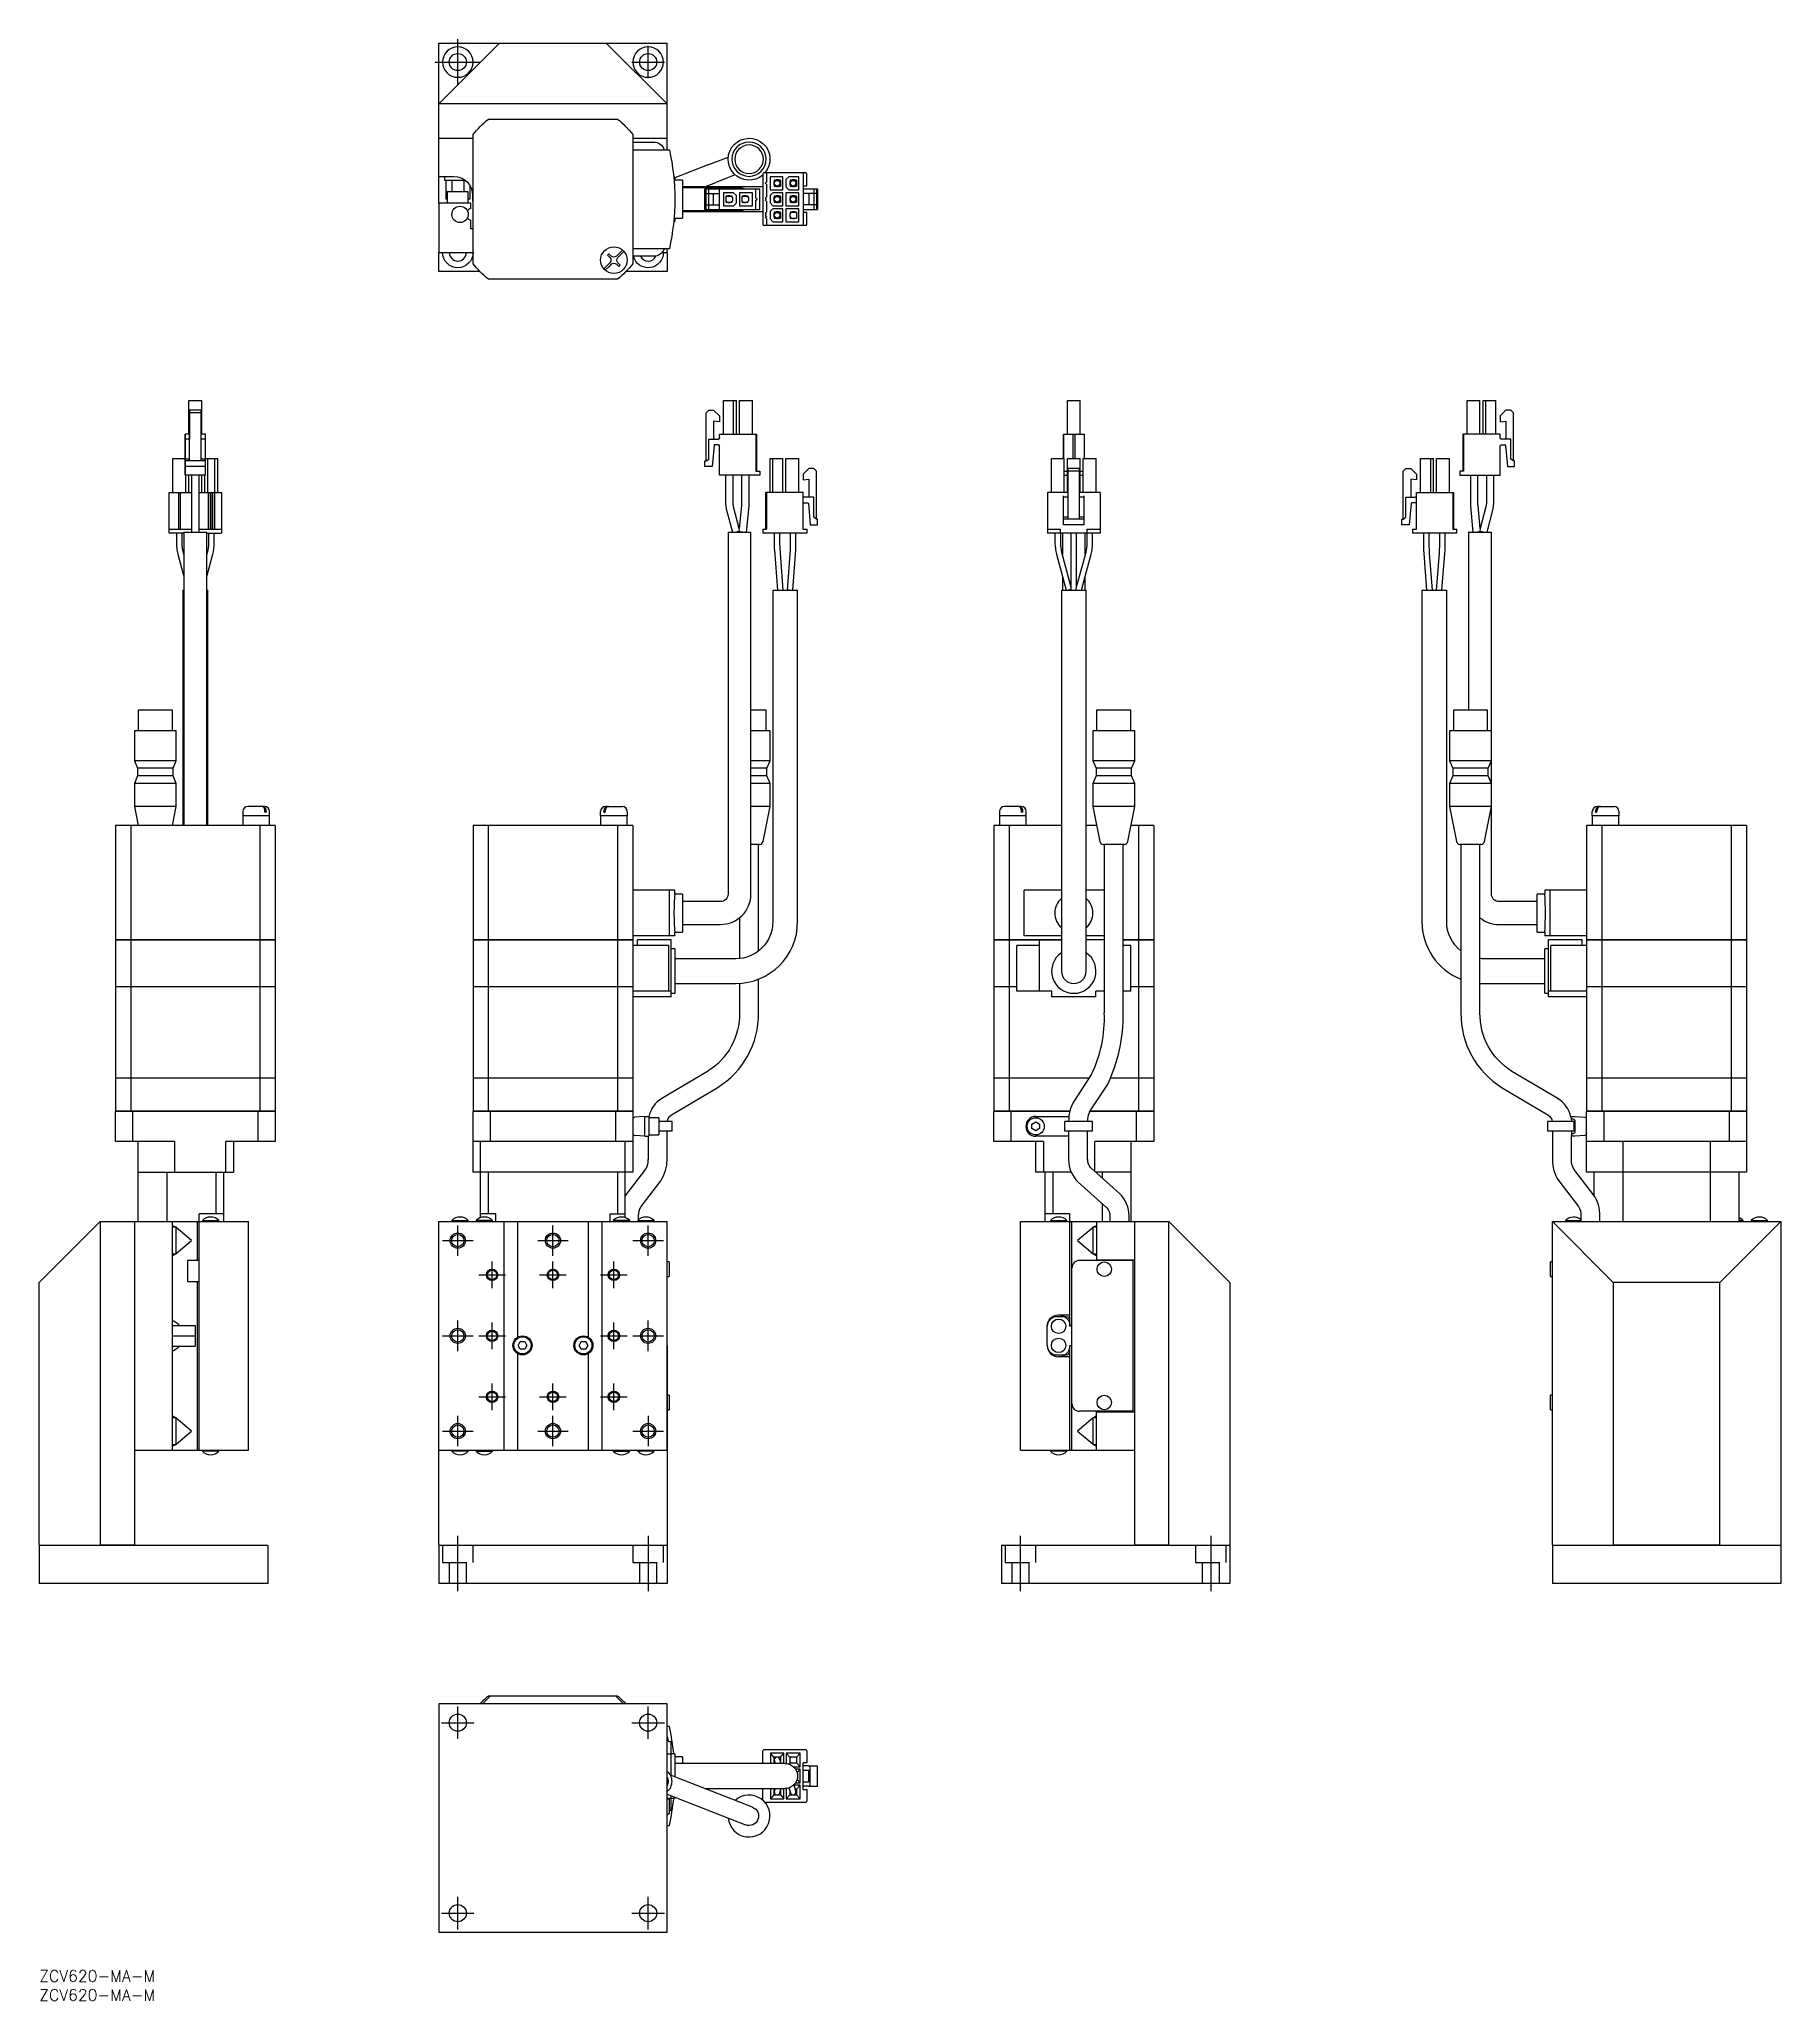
# Model space of a CAD drawing. Extents: x 0 to 457, y -8 to 507.
import ezdxf

# ---------------------------------------------------------------- set-up
doc = ezdxf.new("R2010")
doc.units = 0
doc.header["$LTSCALE"] = 0.5
doc.linetypes.add('CENTER', pattern=[50.8, 31.75, -6.35, 6.35, -6.35])
doc.linetypes.add('DASHED', pattern=[19.05, 12.7, -6.35])
for name, color, linetype in [('MSM_CENTER', 1, 'CENTER'), ('MSM_CONTINUOUS', 7, 'CONTINUOUS'), ('MSM_DASHED', 4, 'DASHED'), ('MSM_NARROW', 5, 'CONTINUOUS'), ('MSM_PART_NUMBER', 7, 'CONTINUOUS')]:
    doc.layers.add(name, color=color, linetype=linetype)
doc.styles.get("Standard").update_dxf_attribs({"font": 'txt.shx', "height": 3, "bigfont": 'bigfont.shx'})

# ---------------------------------------------------------------- blocks, each defined once
blk = doc.blocks.new('*U2')
at = {"layer": 'MSM_PART_NUMBER'}
blk.add_text('ZCV620-MA-M', height=3, dxfattribs=at).set_placement((0, -3))
blk = doc.blocks.new('*U3')
at = {"layer": 'MSM_PART_NUMBER'}
blk.add_text('ZCV620-MA-M', height=3, dxfattribs=at).set_placement((0, -8))

msp = doc.modelspace()

# ---------------------------------------------------------------- linework, layer by layer
at = {"layer": 'MSM_CENTER'}
for p, q in [((109.93, 494.99), (109.93, 506.99)), ((159.93, 496.74), (159.93, 505.24)), ((103.93, 500.99), (115.93, 500.99)), ((155.68, 500.99), (164.18, 500.99)), ((105.93, 191.57), (113.93, 191.57)), ((109.93, 187.57), (109.93, 195.57)), ((130.93, 191.57), (138.93, 191.57)), ((134.93, 187.57), (134.93, 195.57)), ((155.93, 191.57), (163.93, 191.57)), ((159.93, 187.57), (159.93, 195.57)), ((118.93, 179.07), (118.93, 186.07)), ((134.93, 179.07), (134.93, 186.07)), ((150.93, 179.07), (150.93, 186.07)), ((115.43, 182.57), (122.43, 182.57)), ((131.43, 182.57), (138.43, 182.57)), ((147.43, 182.57), (154.43, 182.57)), ((109.93, 162.57), (109.93, 170.57)), ((118.93, 163.07), (118.93, 170.07)), ((150.93, 163.07), (150.93, 170.07)), ((159.93, 162.57), (159.93, 170.57)), ((105.93, 166.57), (113.93, 166.57)), ((115.43, 166.57), (122.43, 166.57)), ((147.43, 166.57), (154.43, 166.57)), ((155.93, 166.57), (163.93, 166.57)), ((115.43, 150.57), (122.43, 150.57)), ((118.93, 147.07), (118.93, 154.07)), ((131.43, 150.57), (138.43, 150.57)), ((134.93, 147.07), (134.93, 154.07)), ((147.43, 150.57), (154.43, 150.57)), ((150.93, 147.07), (150.93, 154.07)), ((109.93, 137.57), (109.93, 145.57)), ((134.93, 137.57), (134.93, 145.57)), ((159.93, 145.57), (159.93, 137.57)), ((105.93, 141.57), (113.93, 141.57)), ((130.93, 141.57), (138.93, 141.57)), ((155.93, 141.57), (163.93, 141.57)), ((109.93, 99.57), (109.93, 114.07)), ((159.93, 114.07), (159.93, 99.57)), ((257.72, 99.57), (257.72, 114.07)), ((307.72, 114.07), (307.72, 99.57)), ((109.93, 60.75), (109.93, 69.25)), ((159.93, 60.75), (159.93, 69.25)), ((105.68, 65), (114.18, 65)), ((155.68, 65), (164.18, 65)), ((109.93, 10.75), (109.93, 19.25)), ((159.93, 10.75), (159.93, 19.25)), ((105.68, 15), (114.18, 15)), ((155.68, 15), (164.18, 15))]:
    msp.add_line(p, q, dxfattribs=at)
at = {"layer": 'MSM_CONTINUOUS'}
for p, q in [((104.93, 489.99), (120.93, 505.99)), ((104.93, 463.99), (104.93, 505.99)), ((104.93, 505.99), (164.93, 505.99)), ((148.93, 505.99), (164.93, 489.99)), ((164.93, 477.99), (164.93, 505.99)), ((164.93, 489.99), (104.93, 489.99)), ((117.95, 485.99), (151.9, 485.99)), ((104.93, 480.99), (113.93, 480.99)), ((113.93, 448.02), (113.93, 481.96)), ((155.93, 481.96), (155.93, 448.02)), ((155.93, 480.99), (164.93, 480.99)), ((155.93, 479.99), (161.34, 479.99)), ((155.93, 477.99), (165.5, 477.99)), ((175.89, 474.07), (166.93, 470.57)), ((175.89, 474.07), (180.95, 476.04)), ((104.93, 470.99), (108.83, 470.99)), ((106.43, 470.99), (106.43, 469.99)), ((106.43, 469.99), (111.83, 469.99)), ((106.75, 469.99), (106.75, 464.99)), ((108.34, 469.99), (108.34, 466.99)), ((111.51, 469.99), (111.51, 466.99)), ((166.93, 470.81), (166.64, 470.81)), ((168.93, 469.99), (166.71, 469.99)), ((166.93, 470.81), (166.93, 469.99)), ((168.93, 469.99), (168.93, 459.99)), ((174.71, 468.24), (177.71, 469.41)), ((182.77, 471.38), (177.71, 469.41)), ((190.03, 471.59), (190.03, 458.39)), ((201.33, 471.89), (190.33, 471.89)), ((191.03, 471.89), (191.03, 469.44)), ((191.03, 468.94), (191.03, 465.51)), ((195.33, 470.89), (191.93, 470.89)), ((191.93, 470.89), (191.93, 467.49)), ((193.3, 469.94), (192.93, 469.56)), ((192.93, 469.56), (192.93, 468.81)), ((192.93, 468.81), (193.3, 468.44)), ((193.68, 469.99), (193.03, 469.99)), ((193.03, 469.99), (193.03, 469.66)), ((193.03, 468.71), (193.03, 468.39)), ((193.19, 468.62), (193.08, 468.97)), ((194.68, 469.94), (193.3, 469.94)), ((194.18, 470.09), (193.68, 470.09)), ((193.68, 470.09), (193.68, 469.94)), ((194.18, 470.09), (194.18, 469.94)), ((194.68, 469.99), (194.18, 469.99)), ((194.52, 469.4), (194.62, 469.05)), ((194.68, 468.87), (194.62, 469.05)), ((194.68, 469.99), (194.68, 468.39)), ((195.33, 467.49), (195.33, 470.89)), ((196.88, 470.89), (196.13, 470.14)), ((196.13, 470.14), (196.13, 468.24)), ((199.53, 470.89), (196.88, 470.89)), ((197.5, 469.94), (197.13, 469.56)), ((197.13, 469.56), (197.13, 468.81)), ((197.28, 469.39), (197.13, 468.84)), ((197.13, 468.81), (197.5, 468.44)), ((197.88, 469.99), (197.23, 469.99)), ((197.23, 469.99), (197.23, 469.66)), ((197.23, 468.71), (197.23, 468.39)), ((198.88, 469.94), (197.5, 469.94)), ((198.38, 470.09), (197.88, 470.09)), ((197.88, 470.09), (197.88, 469.94)), ((198.38, 470.09), (198.38, 469.94)), ((198.88, 469.99), (198.38, 469.99)), ((198.57, 468.44), (198.72, 468.99)), ((198.88, 469.99), (198.88, 468.39)), ((199.53, 467.49), (199.53, 470.89)), ((200.63, 471.89), (200.63, 458.09)), ((201.63, 468.49), (201.63, 471.59)), ((104.93, 463.99), (104.93, 450.99)), ((113.33, 463.99), (104.93, 463.99)), ((107.18, 464.99), (106.75, 464.99)), ((107.18, 466.99), (112.68, 466.99)), ((107.18, 466.99), (107.18, 463.99)), ((112.68, 463.99), (112.68, 466.99)), ((113.1, 464.99), (112.68, 464.99)), ((113.1, 468.58), (113.1, 464.99)), ((113.33, 462.52), (113.33, 463.99)), ((113.83, 465.99), (113.83, 464.49)), ((113.93, 464.49), (113.83, 464.49)), ((190.03, 468.24), (168.93, 468.24)), ((183.93, 467.99), (168.93, 467.99)), ((174.83, 462.29), (174.83, 467.69)), ((174.83, 467.69), (189.23, 467.69)), ((175.13, 462.29), (175.13, 467.69)), ((175.13, 466.49), (177.13, 466.49)), ((175.83, 462.29), (175.83, 467.69)), ((177.13, 463.49), (177.13, 466.49)), ((177.13, 466.49), (178.63, 466.49)), ((178.63, 462.29), (178.63, 467.69)), ((182.38, 466.69), (179.73, 466.69)), ((179.73, 466.69), (179.73, 463.29)), ((180.88, 465.79), (180.38, 465.79)), ((180.38, 464.19), (180.38, 465.79)), ((181.75, 465.74), (180.38, 465.74)), ((180.38, 464.24), (181.75, 464.24)), ((180.38, 464.19), (180.88, 464.19)), ((181.38, 465.89), (180.88, 465.89)), ((180.88, 465.74), (180.88, 465.89)), ((180.88, 464.24), (180.88, 464.09)), ((180.88, 464.09), (181.38, 464.09)), ((181.38, 465.74), (181.38, 465.89)), ((182.03, 465.79), (181.38, 465.79)), ((181.38, 464.09), (181.38, 464.24)), ((181.38, 464.19), (182.03, 464.19)), ((182.13, 465.36), (181.75, 465.74)), ((181.75, 464.24), (182.13, 464.61)), ((182.03, 465.46), (182.03, 465.79)), ((182.03, 464.19), (182.03, 464.51)), ((182.13, 464.61), (182.13, 465.36)), ((183.13, 465.94), (182.38, 466.69)), ((182.38, 463.29), (183.13, 464.04)), ((183.13, 464.04), (183.13, 465.94)), ((183.93, 466.69), (183.93, 463.29)), ((187.33, 466.69), (183.93, 466.69)), ((185.08, 465.79), (184.58, 465.79)), ((184.58, 464.19), (184.58, 465.79)), ((185.95, 465.74), (184.58, 465.74)), ((184.58, 464.24), (185.95, 464.24)), ((184.58, 464.19), (185.08, 464.19)), ((185.58, 465.89), (185.08, 465.89)), ((185.08, 465.74), (185.08, 465.89)), ((185.08, 464.24), (185.08, 464.09)), ((185.08, 464.09), (185.58, 464.09)), ((185.58, 465.74), (185.58, 465.89)), ((186.23, 465.79), (185.58, 465.79)), ((185.58, 464.09), (185.58, 464.24)), ((185.58, 464.19), (186.23, 464.19)), ((186.33, 465.36), (185.95, 465.74)), ((185.95, 464.24), (186.33, 464.61)), ((186.23, 465.46), (186.23, 465.79)), ((186.23, 464.19), (186.23, 464.51)), ((186.33, 464.61), (186.33, 465.36)), ((187.33, 463.29), (187.33, 466.69)), ((188.23, 465.24), (188.23, 467.69)), ((188.23, 462.29), (188.23, 464.74)), ((189.23, 462.29), (189.23, 467.69)), ((191.03, 465.01), (191.03, 464.96)), ((191.03, 464.46), (191.03, 461.59)), ((191.93, 467.49), (195.33, 467.49)), ((192.68, 466.69), (191.93, 465.94)), ((191.93, 465.94), (191.93, 464.04)), ((191.93, 464.04), (192.68, 463.29)), ((195.33, 466.69), (192.68, 466.69)), ((193.3, 465.74), (192.93, 465.36)), ((192.93, 465.36), (192.93, 464.61)), ((192.93, 464.61), (193.3, 464.24)), ((193.03, 468.39), (193.68, 468.39)), ((193.68, 465.79), (193.03, 465.79)), ((193.03, 465.79), (193.03, 465.46)), ((193.03, 464.51), (193.03, 464.19)), ((193.03, 464.19), (193.68, 464.19)), ((193.19, 468.62), (193.22, 468.52)), ((193.3, 468.44), (194.68, 468.44)), ((194.68, 465.74), (193.3, 465.74)), ((193.3, 464.24), (194.68, 464.24)), ((193.68, 468.44), (193.68, 468.29)), ((193.68, 468.29), (194.18, 468.29)), ((194.18, 465.89), (193.68, 465.89)), ((193.68, 465.89), (193.68, 465.74)), ((193.68, 464.24), (193.68, 464.09)), ((193.68, 464.09), (194.18, 464.09)), ((194.18, 468.29), (194.18, 468.44)), ((194.18, 468.39), (194.68, 468.39)), ((194.18, 465.89), (194.18, 465.74)), ((194.68, 465.79), (194.18, 465.79)), ((194.18, 464.09), (194.18, 464.24)), ((194.18, 464.19), (194.68, 464.19)), ((194.68, 465.73), (194.59, 465.74)), ((194.68, 464.24), (194.59, 464.24)), ((194.68, 465.79), (194.68, 464.19)), ((195.33, 463.29), (195.33, 466.69)), ((196.13, 468.24), (196.88, 467.49)), ((199.53, 466.69), (196.13, 466.69)), ((196.13, 466.69), (196.13, 463.29)), ((196.88, 467.49), (199.53, 467.49)), ((197.5, 465.74), (197.13, 465.36)), ((197.13, 465.36), (197.13, 464.61)), ((197.13, 464.61), (197.5, 464.24)), ((197.23, 468.39), (197.88, 468.39)), ((197.88, 465.79), (197.23, 465.79)), ((197.23, 465.79), (197.23, 465.46)), ((197.23, 464.51), (197.23, 464.19)), ((197.23, 464.19), (197.88, 464.19)), ((197.5, 468.44), (198.88, 468.44)), ((198.88, 465.74), (197.5, 465.74)), ((197.5, 464.24), (198.88, 464.24)), ((197.88, 468.44), (197.88, 468.29)), ((197.88, 468.29), (198.38, 468.29)), ((198.38, 465.89), (197.88, 465.89)), ((197.88, 465.89), (197.88, 465.74)), ((197.88, 464.24), (197.88, 464.09)), ((197.88, 464.09), (198.38, 464.09)), ((198.38, 468.29), (198.38, 468.44)), ((198.38, 468.39), (198.88, 468.39)), ((198.38, 465.89), (198.38, 465.74)), ((198.88, 465.79), (198.38, 465.79)), ((198.38, 464.09), (198.38, 464.24)), ((198.38, 464.19), (198.88, 464.19)), ((198.88, 465.79), (198.88, 464.19)), ((199.53, 463.29), (199.53, 466.69)), ((200.63, 468.49), (201.63, 468.49)), ((200.63, 467.69), (204.43, 467.69)), ((202.13, 466.49), (200.63, 466.49)), ((204.13, 466.49), (202.13, 466.49)), ((202.13, 466.49), (202.13, 463.49)), ((203.43, 467.69), (203.43, 462.29)), ((204.13, 467.69), (204.13, 462.29)), ((204.43, 467.69), (204.43, 462.29)), ((113.33, 457.19), (113.33, 459.45)), ((166.64, 459.17), (166.93, 459.17)), ((166.71, 459.99), (168.93, 459.99)), ((166.93, 459.99), (166.93, 459.17)), ((168.93, 461.99), (183.93, 461.99)), ((168.93, 461.74), (190.03, 461.74)), ((174.83, 462.29), (189.23, 462.29)), ((175.13, 463.49), (177.13, 463.49)), ((177.13, 463.49), (178.63, 463.49)), ((179.73, 463.29), (182.38, 463.29)), ((183.93, 463.29), (187.33, 463.29)), ((191.03, 461.09), (191.03, 461.04)), ((191.03, 460.54), (191.03, 460.49)), ((191.03, 459.99), (191.03, 458.09)), ((192.68, 462.49), (191.93, 461.74)), ((191.93, 461.74), (191.93, 459.84)), ((191.93, 459.84), (192.68, 459.09)), ((192.68, 463.29), (195.33, 463.29)), ((195.33, 462.49), (192.68, 462.49)), ((192.68, 459.09), (195.33, 459.09)), ((193.3, 461.54), (192.93, 461.16)), ((192.93, 461.16), (192.93, 460.41)), ((192.93, 460.41), (193.3, 460.04)), ((193.68, 461.59), (193.03, 461.59)), ((193.03, 461.59), (193.03, 461.26)), ((193.03, 460.31), (193.03, 459.99)), ((193.03, 459.99), (193.68, 459.99)), ((193.08, 461), (193.22, 461.45)), ((194.68, 461.54), (193.3, 461.54)), ((193.3, 460.04), (194.68, 460.04)), ((194.18, 461.69), (193.68, 461.69)), ((193.68, 461.69), (193.68, 461.54)), ((193.68, 460.04), (193.68, 459.89)), ((193.68, 459.89), (194.18, 459.89)), ((194.18, 461.69), (194.18, 461.54)), ((194.68, 461.59), (194.18, 461.59)), ((194.18, 459.89), (194.18, 460.04)), ((194.18, 459.99), (194.68, 459.99)), ((194.68, 461.1), (194.52, 460.57)), ((194.68, 461.59), (194.68, 459.99)), ((195.33, 459.09), (195.33, 462.49)), ((196.13, 463.29), (199.53, 463.29)), ((199.53, 462.49), (196.13, 462.49)), ((196.13, 462.49), (196.13, 459.09)), ((196.13, 459.09), (199.53, 459.09)), ((197.5, 461.54), (197.13, 461.16)), ((197.13, 461.16), (197.13, 460.41)), ((197.13, 460.41), (197.5, 460.04)), ((197.88, 461.59), (197.23, 461.59)), ((197.23, 461.59), (197.23, 461.26)), ((197.23, 460.31), (197.23, 459.99)), ((197.23, 459.99), (197.88, 459.99)), ((198.88, 461.54), (197.5, 461.54)), ((197.5, 460.04), (198.88, 460.04)), ((198.38, 461.69), (197.88, 461.69)), ((197.88, 461.69), (197.88, 461.54)), ((197.88, 460.04), (197.88, 459.89)), ((197.88, 459.89), (198.38, 459.89)), ((198.38, 461.69), (198.38, 461.54)), ((198.88, 461.59), (198.38, 461.59)), ((198.38, 459.89), (198.38, 460.04)), ((198.38, 459.99), (198.88, 459.99)), ((198.88, 461.59), (198.88, 459.99)), ((199.53, 459.09), (199.53, 462.49)), ((202.13, 463.49), (200.63, 463.49)), ((200.63, 462.29), (204.43, 462.29)), ((201.63, 461.49), (200.63, 461.49)), ((201.63, 458.39), (201.63, 461.49)), ((204.13, 463.49), (202.13, 463.49)), ((113.93, 457.19), (113.33, 457.19)), ((201.33, 458.09), (190.33, 458.09)), ((104.93, 445.99), (104.93, 450.99)), ((104.93, 450.99), (113.93, 450.99)), ((149.2, 447.62), (149.86, 448.28)), ((149.26, 450.3), (149.62, 450.65)), ((149.86, 449.69), (149.26, 450.3)), ((149.62, 450.65), (150.22, 450.05)), ((151.63, 450.05), (152.29, 450.71)), ((152.65, 450.36), (151.99, 449.69)), ((151.99, 448.28), (152.59, 447.68)), ((152.29, 450.71), (153.22, 451.63)), ((153.57, 451.28), (152.65, 450.36)), ((165.5, 451.99), (155.93, 451.99)), ((161.34, 449.99), (155.93, 449.99)), ((163.58, 450.99), (164.93, 450.99)), ((164.93, 450.99), (164.93, 451.99)), ((164.93, 450.99), (164.93, 445.99)), ((115.74, 445.99), (104.93, 445.99)), ((151.9, 443.99), (117.95, 443.99)), ((148.28, 446.7), (149.2, 447.62)), ((149.56, 447.27), (148.63, 446.34)), ((150.22, 447.93), (149.56, 447.27)), ((152.23, 447.33), (151.63, 447.93)), ((152.59, 447.68), (152.23, 447.33)), ((164.93, 445.99), (154.11, 445.99)), ((39.3, 403.27), (39.3, 412.17)), ((39.3, 403.27), (39.3, 412.17)), ((39.3, 412.17), (42.7, 412.17)), ((39.3, 403.27), (39.3, 412.17)), ((42.7, 403.27), (42.7, 412.17)), ((179.73, 403.27), (179.73, 412.17)), ((179.73, 412.17), (182.38, 412.17)), ((179.73, 403.27), (179.73, 412.17)), ((182.38, 403.27), (182.38, 412.17)), ((182.38, 412.17), (183.13, 412.17)), ((183.13, 403.27), (183.13, 412.17)), ((183.93, 403.27), (183.93, 412.17)), ((183.93, 412.17), (187.33, 412.17)), ((183.93, 403.27), (183.93, 412.17)), ((187.33, 403.27), (187.33, 412.17)), ((270.02, 403.27), (270.02, 412.17)), ((270.02, 403.27), (270.02, 412.17)), ((270.02, 412.17), (273.42, 412.17)), ((270.02, 403.27), (270.02, 412.17)), ((273.42, 403.27), (273.42, 412.17)), ((375, 403.27), (375, 412.17)), ((375, 403.27), (375, 412.17)), ((375, 412.17), (378.4, 412.17)), ((378.4, 403.27), (378.4, 412.17)), ((379.2, 403.27), (379.2, 412.17)), ((379.2, 412.17), (379.95, 412.17)), ((379.2, 403.27), (379.2, 412.17)), ((379.95, 403.27), (379.95, 412.17)), ((379.95, 412.17), (382.6, 412.17)), ((382.6, 403.27), (382.6, 412.17)), ((39.5, 409.57), (39.5, 408.07)), ((39.5, 408.87), (39.5, 409.57)), ((42.5, 409.57), (39.5, 409.57)), ((39.5, 396.27), (39.5, 408.87)), ((42.5, 408.87), (39.5, 408.87)), ((39.5, 408.07), (39.5, 406.57)), ((42.5, 408.87), (42.5, 409.57)), ((42.5, 396.27), (42.5, 408.87)), ((175.13, 408.87), (175.83, 409.57)), ((175.13, 408.87), (175.83, 409.57)), ((175.13, 396.27), (175.13, 408.87)), ((175.13, 396.27), (175.13, 408.87)), ((175.83, 409.57), (177.13, 409.57)), ((177.13, 409.57), (178.63, 408.07)), ((178.63, 408.07), (178.63, 406.57)), ((385.2, 409.57), (383.7, 408.07)), ((385.2, 409.57), (383.7, 408.07)), ((383.7, 408.07), (383.7, 406.57)), ((383.7, 408.07), (383.7, 406.57)), ((386.5, 409.57), (385.2, 409.57)), ((387.2, 408.87), (386.5, 409.57)), ((387.2, 396.27), (387.2, 408.87)), ((38.3, 402.32), (38.3, 403.27)), ((38.3, 403.27), (38.3, 393.57)), ((38.3, 403.27), (38.3, 403.27)), ((39.5, 403.27), (38.3, 403.27)), ((38.3, 402.02), (38.3, 402.32)), ((38.3, 396.77), (38.3, 402.02)), ((39.5, 402.02), (38.3, 402.02)), ((39.5, 406.7), (39.5, 402.02)), ((39.5, 406.57), (39.5, 406.7)), ((39.5, 402.32), (39.5, 402.02)), ((39.5, 396.77), (39.5, 402.02)), ((43.7, 403.27), (42.5, 403.27)), ((43.7, 402.02), (42.5, 402.02)), ((43.7, 402.32), (43.7, 403.27)), ((43.7, 402.02), (43.7, 402.32)), ((43.7, 396.77), (43.7, 402.02)), ((175.83, 396.77), (175.83, 402.02)), ((175.83, 402.02), (178.33, 402.02)), ((175.83, 396.77), (175.83, 402.02)), ((178.63, 406.57), (177.13, 406.7)), ((177.13, 406.7), (177.13, 402.02)), ((178.63, 406.57), (177.13, 406.7)), ((178.63, 402.32), (178.63, 403.27)), ((178.63, 403.27), (188.48, 403.27)), ((178.63, 402.32), (178.63, 403.27)), ((178.63, 402.32), (178.63, 402.31)), ((188.23, 403.27), (188.23, 393.57)), ((188.48, 393.57), (188.48, 403.27)), ((269.02, 402.32), (269.02, 403.27)), ((269.02, 403.27), (269.02, 403.27)), ((269.02, 403.27), (269.02, 396.92)), ((269.02, 403.27), (274.42, 403.27)), ((269.02, 402.02), (269.02, 402.32)), ((269.02, 396.92), (269.02, 402.02)), ((271.47, 403.27), (271.47, 396.92)), ((271.97, 403.27), (271.97, 396.92)), ((274.42, 403.27), (274.42, 396.92)), ((374.1, 403.27), (373.85, 403.27)), ((373.85, 403.27), (373.85, 393.57)), ((374.1, 403.27), (374.1, 393.57)), ((383.7, 403.27), (374.1, 403.27)), ((374.1, 403.27), (374.1, 393.57)), ((383.7, 406.57), (385.2, 406.7)), ((383.7, 402.32), (383.7, 403.27)), ((386.5, 402.02), (384, 402.02)), ((385.2, 406.7), (385.2, 402.02)), ((385.2, 406.7), (385.2, 402.02)), ((386.5, 396.77), (386.5, 402.02)), ((35.1, 388.02), (35.1, 396.92)), ((35.1, 396.92), (38.3, 396.92)), ((38.3, 400.52), (38.3, 400.34)), ((38.3, 400.22), (38.3, 400.52)), ((38.3, 400.34), (38.3, 394.77)), ((38.3, 392.57), (38.3, 400.22)), ((38.3, 396.27), (38.3, 396.77)), ((39.5, 396.77), (38.3, 396.77)), ((39.5, 396.27), (39.5, 396.77)), ((43.7, 396.77), (42.5, 396.77)), ((43.7, 396.92), (46.9, 396.92)), ((43.7, 396.27), (43.7, 396.77)), ((44.25, 388.02), (44.25, 396.92)), ((46.15, 388.02), (46.15, 396.92)), ((46.9, 388.02), (46.9, 396.92)), ((175.13, 396.27), (175.83, 396.77)), ((175.13, 396.27), (175.83, 396.77)), ((177.23, 400.34), (176.74, 394.77)), ((178.33, 400.52), (177.43, 400.52)), ((178.63, 392.57), (178.63, 400.22)), ((178.63, 400.22), (178.63, 400.22)), ((178.63, 392.57), (178.63, 400.22)), ((191.93, 388.02), (191.93, 396.92)), ((191.93, 396.92), (192.68, 396.92)), ((192.68, 388.02), (192.68, 396.92)), ((192.68, 396.92), (195.33, 396.92)), ((195.33, 388.02), (195.33, 396.92)), ((196.13, 388.02), (196.13, 396.92)), ((196.13, 396.92), (199.53, 396.92)), ((199.53, 388.02), (199.53, 396.92)), ((265.82, 396.92), (269.22, 396.92)), ((265.82, 388.02), (265.82, 396.92)), ((269.02, 400.22), (269.02, 400.52)), ((269.02, 400.52), (269.02, 400.34)), ((269.02, 400.34), (269.02, 396.92)), ((269.02, 396.92), (269.02, 400.22)), ((269.22, 388.02), (269.22, 396.92)), ((270.02, 396.92), (273.42, 396.92)), ((270.02, 388.02), (270.02, 396.92)), ((273.42, 388.02), (273.42, 396.92)), ((274.22, 396.92), (277.62, 396.92)), ((274.22, 388.02), (274.22, 396.92)), ((277.62, 388.02), (277.62, 396.92)), ((362.8, 396.92), (365.45, 396.92)), ((362.8, 388.02), (362.8, 396.92)), ((365.45, 388.02), (365.45, 396.92)), ((365.45, 396.92), (366.2, 396.92)), ((366.2, 388.02), (366.2, 396.92)), ((367, 388.02), (367, 396.92)), ((367, 396.92), (370.4, 396.92)), ((370.4, 388.02), (370.4, 396.92)), ((383.7, 392.57), (383.7, 400.22)), ((384, 400.52), (384.9, 400.52)), ((385.1, 400.34), (385.58, 394.77)), ((385.1, 400.34), (385.2, 399.19)), ((385.1, 400.34), (385.58, 394.77)), ((385.1, 400.34), (385.2, 399.19)), ((385.2, 399.19), (385.2, 399.19)), ((387.2, 396.27), (386.5, 396.77)), ((38.3, 394.77), (38.3, 396.27)), ((43.7, 396.27), (38.3, 396.27)), ((43.7, 394.77), (38.3, 394.77)), ((38.3, 393.57), (38.3, 392.57)), ((38.3, 392.57), (38.3, 392.57)), ((43.7, 392.57), (38.3, 392.57)), ((38.5, 388.02), (38.5, 392.57)), ((39.3, 388.02), (39.3, 392.57)), ((40, 392.57), (40, 385.21)), ((40, 392.57), (40, 384.67)), ((42, 385.21), (42, 392.57)), ((42.7, 388.02), (42.7, 392.57)), ((43.5, 388.02), (43.5, 392.57)), ((43.7, 394.77), (43.7, 396.27)), ((43.7, 392.57), (43.7, 394.77)), ((174.83, 394.77), (174.83, 396.27)), ((174.83, 396.27), (175.13, 396.27)), ((174.83, 394.77), (174.83, 396.27)), ((176.74, 394.77), (174.83, 394.77)), ((189.23, 392.57), (178.63, 392.57)), ((180.25, 392.57), (180.25, 385.21)), ((182.25, 385.21), (182.25, 392.57)), ((184.45, 392.57), (184.45, 384.67)), ((186.45, 384.67), (186.45, 392.57)), ((188.23, 393.57), (189.23, 393.57)), ((189.23, 393.57), (189.23, 392.57)), ((202.13, 394.32), (200.63, 392.82)), ((200.63, 392.82), (200.63, 391.32)), ((200.63, 391.32), (202.13, 391.45)), ((203.43, 394.32), (202.13, 394.32)), ((202.13, 391.45), (202.13, 386.77)), ((204.13, 393.62), (203.43, 394.32)), ((204.13, 381.02), (204.13, 393.62)), ((269.22, 393.57), (270.02, 393.57)), ((269.22, 392.57), (270.02, 392.57)), ((273.22, 394.32), (270.22, 394.32)), ((270.22, 393.62), (270.22, 394.32)), ((273.22, 393.62), (270.22, 393.62)), ((270.22, 381.02), (270.22, 393.62)), ((273.22, 393.62), (273.22, 394.32)), ((273.22, 381.02), (273.22, 393.62)), ((273.42, 393.57), (274.22, 393.57)), ((273.42, 392.57), (274.22, 392.57)), ((358.2, 393.62), (358.9, 394.32)), ((358.2, 381.02), (358.2, 393.62)), ((358.9, 394.32), (360.2, 394.32)), ((360.2, 394.32), (361.7, 392.82)), ((361.7, 391.32), (360.2, 391.45)), ((360.2, 391.45), (360.2, 386.77)), ((361.7, 392.82), (361.7, 391.32)), ((373.1, 393.57), (373.1, 392.57)), ((374.1, 393.57), (373.1, 393.57)), ((373.1, 393.57), (373.1, 392.57)), ((373.1, 392.57), (383.7, 392.57)), ((375.87, 392.57), (375.87, 384.67)), ((377.87, 384.67), (377.87, 392.57)), ((380.07, 392.57), (380.07, 385.21)), ((382.07, 385.21), (382.07, 392.57)), ((385.58, 394.77), (387.5, 394.77)), ((387.5, 396.27), (387.2, 396.27)), ((387.5, 394.77), (387.5, 396.27)), ((34.1, 377.32), (34.1, 388.02)), ((34.1, 388.02), (40, 388.02)), ((36.55, 388.02), (36.55, 378.32)), ((37.05, 388.02), (37.05, 378.32)), ((42, 388.02), (47.9, 388.02)), ((44.4, 388.02), (44.4, 378.32)), ((44.9, 388.02), (44.9, 378.32)), ((44.95, 388.02), (44.95, 378.32)), ((45.45, 388.02), (45.45, 378.32)), ((45.5, 388.02), (45.5, 378.32)), ((46, 388.02), (46, 378.32)), ((47.9, 388.02), (47.9, 377.32)), ((200.63, 388.02), (190.78, 388.02)), ((190.78, 388.02), (190.78, 378.32)), ((191.03, 388.02), (191.03, 378.32)), ((200.63, 378.32), (200.63, 388.02)), ((203.43, 386.77), (200.93, 386.77)), ((203.43, 381.52), (203.43, 386.77)), ((264.82, 388.02), (264.82, 377.32)), ((270.22, 388.02), (264.82, 388.02)), ((269.02, 381.52), (269.02, 387.07)), ((270.22, 386.77), (269.02, 386.77)), ((278.62, 388.02), (273.22, 388.02)), ((274.42, 386.77), (273.22, 386.77)), ((274.42, 381.52), (274.42, 387.07)), ((278.62, 388.02), (278.62, 377.32)), ((358.9, 386.77), (361.4, 386.77)), ((358.9, 381.52), (358.9, 386.77)), ((361.7, 388.02), (371.55, 388.02)), ((361.7, 378.32), (361.7, 388.02)), ((371.3, 388.02), (371.3, 378.32)), ((371.55, 378.32), (371.55, 388.02)), ((40, 385.21), (40, 383.95)), ((40, 384.67), (40, 384.47)), ((40, 384.47), (40, 377.57)), ((40, 383.95), (40, 377.57)), ((42, 383.95), (42, 385.21)), ((42, 377.57), (42, 383.95)), ((180.25, 385.21), (180.44, 383.7)), ((180.44, 383.7), (182.04, 377.57)), ((182.38, 384.2), (182.25, 385.21)), ((183.86, 378.52), (182.38, 384.2)), ((184.45, 384.57), (183.86, 378.52)), ((184.45, 384.67), (184.45, 384.57)), ((185.78, 377.57), (186.44, 384.38)), ((186.44, 384.38), (186.45, 384.67)), ((200.93, 385.27), (201.83, 385.27)), ((202.02, 385.09), (202.51, 379.52)), ((204.13, 381.02), (203.43, 381.52)), ((270.22, 381.52), (269.02, 381.52)), ((269.02, 381.02), (269.02, 381.52)), ((274.42, 381.52), (273.22, 381.52)), ((274.42, 381.02), (274.42, 381.52)), ((358.2, 381.02), (358.9, 381.52)), ((360.3, 385.09), (359.81, 379.52)), ((361.4, 385.27), (360.5, 385.27)), ((375.87, 384.67), (375.89, 384.38)), ((375.89, 384.38), (376.54, 377.57)), ((377.88, 384.57), (377.87, 384.67)), ((378.46, 378.52), (377.88, 384.57)), ((379.94, 384.2), (378.46, 378.52)), ((380.07, 385.21), (379.94, 384.2)), ((380.28, 377.57), (381.88, 383.7)), ((381.88, 383.7), (382.07, 385.21)), ((34.1, 378.32), (40, 378.32)), ((38, 377.32), (34.1, 377.32)), ((36.05, 377.32), (36.05, 374.69)), ((37.55, 374.69), (37.55, 377.32)), ((38, 377.57), (44, 377.57)), ((38, 377.57), (38, 300.57)), ((42, 378.32), (47.9, 378.32)), ((44, 300.57), (44, 377.57)), ((44, 377.32), (47.9, 377.32)), ((44.45, 377.32), (44.45, 374.69)), ((45.95, 374.69), (45.95, 377.32)), ((180.93, 377.57), (186.93, 377.57)), ((180.93, 377.57), (180.93, 282.57)), ((183.92, 377.79), (183.08, 377.57)), ((183.79, 377.76), (183.78, 377.67)), ((184.78, 377.57), (183.78, 377.67)), ((183.92, 377.79), (183.86, 378.52)), ((186.93, 282.57), (186.93, 377.57)), ((190.03, 378.32), (190.03, 377.32)), ((190.03, 378.32), (191.03, 378.32)), ((201.63, 377.32), (190.03, 377.32)), ((193.05, 377.32), (193.05, 374.69)), ((194.55, 374.69), (194.55, 377.32)), ((197.25, 377.32), (197.25, 373.69)), ((198.75, 373.69), (198.75, 377.32)), ((200.63, 378.32), (201.63, 378.32)), ((201.63, 378.32), (201.63, 377.32)), ((202.51, 379.52), (204.43, 379.52)), ((204.43, 381.02), (204.13, 381.02)), ((204.43, 379.52), (204.43, 381.02)), ((264.82, 378.32), (268.22, 378.32)), ((278.62, 377.32), (264.82, 377.32)), ((266.77, 377.32), (266.77, 374.69)), ((268.22, 377.32), (268.22, 378.32)), ((268.27, 374.69), (268.27, 377.32)), ((268.72, 377.32), (268.72, 371.74)), ((269.02, 379.52), (269.02, 381.02)), ((274.42, 381.02), (269.02, 381.02)), ((274.42, 379.52), (269.02, 379.52)), ((270.97, 377.32), (270.97, 362.32)), ((272.47, 363.35), (272.47, 377.32)), ((274.42, 379.52), (274.42, 381.02)), ((274.72, 371.74), (274.72, 377.32)), ((275.17, 377.32), (275.17, 374.69)), ((275.22, 378.32), (278.62, 378.32)), ((275.22, 377.32), (275.22, 378.32)), ((276.67, 374.69), (276.67, 377.32)), ((357.9, 379.52), (357.9, 381.02)), ((357.9, 381.02), (358.2, 381.02)), ((359.81, 379.52), (357.9, 379.52)), ((360.7, 378.32), (360.7, 377.32)), ((360.7, 378.32), (361.7, 378.32)), ((372.3, 377.32), (360.7, 377.32)), ((363.57, 377.32), (363.57, 373.69)), ((365.07, 374.69), (365.07, 377.32)), ((367.77, 377.32), (367.77, 374.69)), ((369.27, 373.72), (369.27, 377.32)), ((371.3, 378.32), (372.3, 378.32)), ((372.3, 377.32), (372.3, 378.32)), ((375.4, 377.57), (381.4, 377.57)), ((375.4, 377.57), (375.4, 330.87)), ((378.54, 377.67), (377.55, 377.57)), ((378.46, 378.52), (378.4, 377.79)), ((378.53, 377.76), (378.4, 377.79)), ((379.25, 377.57), (378.4, 377.79)), ((378.4, 377.79), (378.53, 377.76)), ((378.53, 377.76), (379.25, 377.57)), ((378.54, 377.67), (378.53, 377.76)), ((381.4, 325.37), (381.4, 377.57)), ((36.43, 371.81), (38, 365.95)), ((38, 371.74), (37.88, 372.2)), ((44.12, 372.19), (44, 371.74)), ((44, 365.95), (45.57, 371.8)), ((193.05, 374.69), (193.05, 373.72)), ((193.08, 372.86), (193.92, 362.32)), ((194.65, 372.06), (194.55, 374.69)), ((195.42, 362.38), (194.65, 372.06)), ((197.22, 373), (196.43, 362.38)), ((197.93, 362.32), (198.72, 372.89)), ((267.15, 371.8), (269.7, 362.32)), ((270.97, 363.35), (268.6, 372.19)), ((274.85, 372.2), (272.47, 363.35)), ((273.75, 362.32), (276.29, 371.81)), ((363.6, 372.89), (363.67, 371.95)), ((363.67, 371.95), (364.39, 362.32)), ((365.17, 372.06), (365.07, 374.69)), ((365.89, 362.38), (365.17, 372.06)), ((367.67, 372.06), (366.9, 362.38)), ((367.77, 374.69), (367.67, 372.06)), ((368.4, 362.32), (369.16, 371.94)), ((369.16, 371.94), (369.24, 372.86)), ((268.72, 365.95), (268.72, 362.32)), ((274.72, 362.32), (274.72, 365.95)), ((37.75, 362.32), (38, 362.32)), ((37.75, 362.32), (37.75, 300.57)), ((44, 362.32), (44.25, 362.32)), ((44.25, 300.57), (44.25, 362.32)), ((192.68, 362.32), (199.18, 362.32)), ((192.68, 362.32), (192.68, 275.32)), ((197.18, 362.32), (196.43, 362.38)), ((199.18, 275.32), (199.18, 362.32)), ((268.47, 362.32), (274.97, 362.32)), ((268.47, 362.32), (268.47, 262.32)), ((272.36, 362.45), (272.47, 363.35)), ((272.47, 362.32), (272.47, 362.41)), ((274.97, 262.32), (274.97, 362.32)), ((363.15, 362.32), (369.65, 362.32)), ((363.15, 362.32), (363.15, 275.32)), ((365.89, 362.38), (365.87, 362.32)), ((369.65, 275.32), (369.65, 362.32)), ((35, 330.87), (26, 330.87)), ((26, 330.87), (26, 325.37)), ((35, 325.37), (35, 330.87)), ((190.93, 330.87), (186.93, 330.87)), ((190.93, 325.37), (190.93, 330.87)), ((286.72, 330.87), (277.72, 330.87)), ((277.72, 330.87), (277.72, 325.37)), ((286.72, 325.37), (286.72, 330.87)), ((380.4, 330.87), (371.4, 330.87)), ((371.4, 330.87), (371.4, 325.37)), ((380.4, 325.37), (380.4, 330.87)), ((36, 325.37), (25, 325.37)), ((25, 325.37), (25, 317.57)), ((36, 317.57), (36, 325.37)), ((191.93, 325.37), (186.93, 325.37)), ((191.93, 317.57), (191.93, 325.37)), ((287.72, 325.37), (276.72, 325.37)), ((276.72, 325.37), (276.72, 317.57)), ((287.72, 317.57), (287.72, 325.37)), ((381.4, 325.37), (370.4, 325.37)), ((370.4, 325.37), (370.4, 317.57)), ((381.4, 317.57), (381.4, 325.37)), ((36, 317.57), (25, 317.57)), ((25, 317.57), (25.85, 315.57)), ((35.15, 315.57), (25.85, 315.57)), ((25.85, 315.57), (25.85, 313.57)), ((35.15, 315.57), (36, 317.57)), ((35.15, 313.57), (35.15, 315.57)), ((191.93, 317.57), (186.93, 317.57)), ((191.08, 315.57), (186.93, 315.57)), ((191.08, 315.57), (191.93, 317.57)), ((191.08, 313.57), (191.08, 315.57)), ((287.72, 317.57), (276.72, 317.57)), ((276.72, 317.57), (277.57, 315.57)), ((286.87, 315.57), (277.57, 315.57)), ((277.57, 315.57), (277.57, 313.57)), ((286.87, 315.57), (287.72, 317.57)), ((286.87, 313.57), (286.87, 315.57)), ((381.4, 317.57), (370.4, 317.57)), ((370.4, 317.57), (371.25, 315.57)), ((380.55, 315.57), (371.25, 315.57)), ((371.25, 315.57), (371.25, 313.57)), ((380.55, 315.57), (381.4, 317.57)), ((380.55, 313.57), (380.55, 315.57)), ((381.4, 311.57), (381.4, 317.57)), ((25.85, 313.57), (25, 311.57)), ((36, 311.57), (25, 311.57)), ((25, 311.57), (25, 305.57)), ((35.15, 313.57), (25.85, 313.57)), ((36, 311.57), (35.15, 313.57)), ((36, 305.57), (36, 311.57)), ((191.08, 313.57), (186.93, 313.57)), ((191.93, 311.57), (186.93, 311.57)), ((191.93, 311.57), (191.08, 313.57)), ((191.93, 305.57), (191.93, 311.57)), ((277.57, 313.57), (276.72, 311.57)), ((287.72, 311.57), (276.72, 311.57)), ((276.72, 311.57), (276.72, 305.57)), ((286.87, 313.57), (277.57, 313.57)), ((287.72, 311.57), (286.87, 313.57)), ((287.72, 305.57), (287.72, 311.57)), ((371.25, 313.57), (370.4, 311.57)), ((381.4, 311.57), (370.4, 311.57)), ((370.4, 311.57), (370.4, 305.57)), ((380.55, 313.57), (371.25, 313.57)), ((381.4, 311.57), (380.55, 313.57)), ((381.4, 305.57), (381.4, 311.57)), ((36, 305.57), (25, 305.57)), ((25, 305.57), (25.98, 300.57)), ((35.02, 300.57), (36, 305.57)), ((53.5, 304.27), (53.5, 303.12)), ((59.2, 305.57), (54.8, 305.57)), ((59.29, 304.07), (59.29, 304.27)), ((59.65, 304.07), (59.29, 304.07)), ((59.65, 304.07), (59.65, 304.27)), ((60.5, 303.12), (60.5, 304.27)), ((147.43, 303.12), (147.43, 304.27)), ((148.28, 304.07), (148.28, 304.27)), ((148.28, 304.07), (148.63, 304.07)), ((148.63, 304.07), (148.63, 304.27)), ((148.73, 305.57), (153.13, 305.57)), ((154.43, 304.27), (154.43, 303.12)), ((191.93, 305.57), (186.93, 305.57)), ((190.12, 296.38), (191.93, 305.57)), ((252.22, 304.27), (252.22, 303.12)), ((257.92, 305.57), (253.52, 305.57)), ((258.02, 304.07), (258.02, 304.27)), ((258.37, 304.07), (258.02, 304.07)), ((258.37, 304.07), (258.37, 304.27)), ((259.22, 303.12), (259.22, 304.27)), ((287.72, 305.57), (276.72, 305.57)), ((276.72, 305.57), (278.53, 296.38)), ((285.92, 296.38), (287.72, 305.57)), ((381.4, 305.57), (370.4, 305.57)), ((370.4, 305.57), (372.2, 296.38)), ((379.59, 296.38), (381.4, 305.57)), ((381.4, 282.57), (381.4, 305.57)), ((407.9, 303.12), (407.9, 304.27)), ((408.75, 304.07), (408.75, 304.27)), ((408.75, 304.07), (409.11, 304.07)), ((409.11, 304.07), (409.11, 304.27)), ((409.2, 305.57), (413.6, 305.57)), ((414.9, 304.27), (414.9, 303.12)), ((62, 300.57), (20, 300.57)), ((20, 300.57), (20, 270.62)), ((24.03, 300.57), (24.03, 270.62)), ((60.5, 303.12), (53.5, 303.12)), ((60.5, 303.07), (53.5, 303.07)), ((53.5, 303.07), (53.5, 300.57)), ((53.55, 303.12), (53.55, 303.07)), ((57.97, 300.57), (57.97, 270.62)), ((60.45, 303.07), (60.45, 303.12)), ((60.5, 300.57), (60.5, 303.07)), ((62, 300.57), (62, 270.62)), ((155.93, 300.57), (113.93, 300.57)), ((113.93, 300.57), (113.93, 270.62)), ((117.95, 300.57), (117.95, 270.62)), ((154.43, 303.12), (147.43, 303.12)), ((154.43, 303.07), (147.43, 303.07)), ((147.43, 303.07), (147.43, 300.57)), ((147.48, 303.12), (147.48, 303.07)), ((151.9, 300.57), (151.9, 270.62)), ((154.38, 303.07), (154.38, 303.12)), ((154.43, 300.57), (154.43, 303.07)), ((155.93, 300.57), (155.93, 270.62)), ((250.72, 300.57), (250.72, 270.62)), ((268.47, 300.57), (250.72, 300.57)), ((259.22, 303.12), (252.22, 303.12)), ((259.22, 303.07), (252.22, 303.07)), ((252.22, 303.07), (252.22, 300.57)), ((252.27, 303.12), (252.27, 303.07)), ((254.75, 300.57), (254.75, 270.62)), ((259.17, 303.07), (259.17, 303.12)), ((259.22, 300.57), (259.22, 303.07)), ((277.71, 300.57), (274.97, 300.57)), ((292.72, 300.57), (286.74, 300.57)), ((288.69, 300.57), (288.69, 270.62)), ((292.72, 300.57), (292.72, 270.62)), ((448.4, 300.57), (406.4, 300.57)), ((406.4, 300.57), (406.4, 270.62)), ((414.9, 303.12), (407.9, 303.12)), ((414.9, 303.07), (407.9, 303.07)), ((407.9, 303.07), (407.9, 300.57)), ((407.95, 303.12), (407.95, 303.07)), ((410.43, 300.57), (410.43, 270.62)), ((414.85, 303.07), (414.85, 303.12)), ((414.9, 300.57), (414.9, 303.07)), ((444.37, 300.57), (444.37, 270.62)), ((448.4, 300.57), (448.4, 270.62)), ((189.14, 295.57), (186.93, 295.57)), ((188.93, 267.63), (188.93, 295.57)), ((284.94, 295.57), (279.51, 295.57)), ((279.72, 295.57), (279.72, 251.37)), ((284.72, 251.37), (284.72, 295.57)), ((378.61, 295.57), (373.18, 295.57)), ((373.4, 295.57), (373.4, 251.37)), ((378.4, 251.37), (378.4, 295.57)), ((166.92, 283.57), (155.93, 283.57)), ((165.5, 271.57), (165.5, 283.57)), ((166.92, 282.57), (166.92, 283.57)), ((258.72, 271.57), (258.72, 283.57)), ((268.47, 283.57), (258.72, 283.57)), ((279.72, 283.57), (274.97, 283.57)), ((284.72, 271.57), (284.72, 283.57)), ((406.4, 283.57), (395.4, 283.57)), ((395.4, 283.57), (395.4, 282.57)), ((396.83, 271.57), (396.83, 283.57)), ((168.93, 282.57), (166.92, 282.57)), ((168.93, 282.57), (168.93, 272.57)), ((178.93, 280.57), (168.93, 280.57)), ((393.4, 280.57), (383.4, 280.57)), ((393.4, 272.57), (393.4, 282.57)), ((395.4, 282.57), (393.4, 282.57)), ((168.93, 274.57), (178.93, 274.57)), ((183.93, 276.32), (183.93, 265.62)), ((383.4, 274.57), (393.4, 274.57)), ((20, 270.62), (62, 270.62)), ((20, 270.57), (20, 258.32)), ((20, 270.57), (62, 270.57)), ((20.05, 270.62), (20.05, 270.57)), ((24.03, 270.57), (24.03, 258.32)), ((24.29, 270.62), (24.29, 270.57)), ((57.71, 270.62), (57.71, 270.57)), ((57.97, 270.57), (57.97, 258.32)), ((61.95, 270.62), (61.95, 270.57)), ((62, 270.57), (62, 258.32)), ((113.93, 270.62), (155.93, 270.62)), ((113.93, 270.57), (113.93, 258.32)), ((113.93, 270.57), (155.93, 270.57)), ((113.98, 270.62), (113.98, 270.57)), ((117.95, 270.57), (117.95, 258.32)), ((118.21, 270.62), (118.21, 270.57)), ((151.64, 270.62), (151.64, 270.57)), ((151.9, 270.57), (151.9, 258.32)), ((155.88, 270.62), (155.88, 270.57)), ((166.92, 271.57), (155.93, 271.57)), ((155.93, 270.57), (155.93, 234.32)), ((164.23, 269.07), (155.93, 269.07)), ((165.93, 270.57), (157.13, 270.57)), ((157.13, 269.07), (157.13, 270.57)), ((165.33, 269.07), (164.23, 269.07)), ((165.33, 257.07), (165.33, 269.07)), ((165.93, 255.57), (165.93, 270.57)), ((166.93, 268.14), (165.93, 268.14)), ((166.92, 271.57), (166.92, 272.57)), ((166.92, 272.57), (168.93, 272.57)), ((166.93, 268.14), (166.93, 256.5)), ((250.72, 270.62), (268.47, 270.62)), ((250.72, 270.57), (250.72, 258.32)), ((250.72, 270.57), (268.47, 270.57)), ((250.77, 270.62), (250.77, 270.57)), ((254.75, 270.57), (254.75, 258.32)), ((255.01, 270.62), (255.01, 270.57)), ((256.72, 257.07), (256.72, 269.07)), ((262.72, 269.07), (256.72, 269.07)), ((268.47, 271.57), (258.72, 271.57)), ((262.72, 257.07), (262.72, 270.57)), ((279.72, 271.57), (274.97, 271.57)), ((274.97, 270.62), (279.72, 270.62)), ((279.72, 270.57), (274.97, 270.57)), ((284.72, 270.62), (292.72, 270.62)), ((284.72, 270.57), (292.72, 270.57)), ((286.72, 269.07), (284.72, 269.07)), ((286.72, 257.07), (286.72, 269.07)), ((288.44, 270.62), (288.44, 270.57)), ((288.69, 270.57), (288.69, 258.32)), ((292.67, 270.62), (292.67, 270.57)), ((292.72, 270.57), (292.72, 258.32)), ((393.4, 272.57), (395.4, 272.57)), ((395.4, 272.57), (395.4, 271.57)), ((406.4, 271.57), (395.4, 271.57)), ((395.4, 256.5), (395.4, 268.14)), ((396.4, 268.14), (395.4, 268.14)), ((405.2, 270.57), (396.4, 270.57)), ((396.4, 255.57), (396.4, 270.57)), ((397, 257.07), (397, 269.07)), ((398.09, 269.07), (397, 269.07)), ((406.4, 269.07), (398.09, 269.07)), ((405.2, 269.07), (405.2, 270.57)), ((406.4, 270.62), (448.4, 270.62)), ((406.4, 270.57), (448.4, 270.57)), ((406.4, 270.57), (406.4, 234.32)), ((406.45, 270.62), (406.45, 270.57)), ((410.43, 270.57), (410.43, 258.32)), ((410.68, 270.62), (410.68, 270.57)), ((444.11, 270.62), (444.11, 270.57)), ((444.37, 270.57), (444.37, 258.32)), ((448.35, 270.62), (448.35, 270.57)), ((448.4, 270.57), (448.4, 258.32)), ((182.93, 265.57), (166.93, 265.57)), ((395.4, 265.57), (379.4, 265.57)), ((20, 258.32), (62, 258.32)), ((20, 258.27), (20, 234.32)), ((20, 258.27), (62, 258.27)), ((20.05, 258.32), (20.05, 258.27)), ((24.03, 258.27), (24.03, 234.32)), ((24.29, 258.32), (24.29, 258.27)), ((57.71, 258.32), (57.71, 258.27)), ((57.97, 258.27), (57.97, 234.32)), ((61.95, 258.32), (61.95, 258.27)), ((62, 258.27), (62, 234.32)), ((113.93, 258.32), (155.93, 258.32)), ((113.93, 258.27), (113.93, 234.32)), ((113.93, 258.27), (155.93, 258.27)), ((113.98, 258.32), (113.98, 258.27)), ((117.95, 258.27), (117.95, 234.32)), ((118.21, 258.32), (118.21, 258.27)), ((151.64, 258.32), (151.64, 258.27)), ((151.9, 258.27), (151.9, 234.32)), ((155.88, 258.32), (155.88, 258.27)), ((166.93, 259.07), (182.93, 259.07)), ((183.93, 259.1), (183.93, 251.37)), ((188.93, 251.37), (188.93, 260.22)), ((250.72, 258.32), (256.72, 258.32)), ((250.72, 258.27), (250.72, 234.32)), ((250.72, 258.27), (256.72, 258.27)), ((250.77, 258.32), (250.77, 258.27)), ((254.75, 258.27), (254.75, 234.32)), ((255.01, 258.32), (255.01, 258.27)), ((286.72, 258.32), (292.72, 258.32)), ((286.72, 258.27), (292.72, 258.27)), ((288.44, 258.32), (288.44, 258.27)), ((288.69, 258.27), (288.69, 234.32)), ((292.67, 258.32), (292.67, 258.27)), ((292.72, 258.27), (292.72, 234.32)), ((379.4, 259.07), (395.4, 259.07)), ((406.4, 258.32), (448.4, 258.32)), ((406.4, 258.27), (448.4, 258.27)), ((406.45, 258.32), (406.45, 258.27)), ((410.43, 258.27), (410.43, 234.32)), ((410.68, 258.32), (410.68, 258.27)), ((444.11, 258.32), (444.11, 258.27)), ((444.37, 258.27), (444.37, 234.32)), ((448.35, 258.32), (448.35, 258.27)), ((448.4, 258.27), (448.4, 234.32)), ((164.23, 257.07), (155.93, 257.07)), ((165.93, 255.57), (155.93, 255.57)), ((165.33, 257.07), (164.23, 257.07)), ((165.93, 257.07), (165.33, 257.07)), ((165.93, 256.5), (166.93, 256.5)), ((265.94, 257.07), (256.72, 257.07)), ((265.94, 255.57), (265.94, 257.07)), ((277.5, 255.57), (265.94, 255.57)), ((279.72, 257.07), (277.5, 257.07)), ((277.5, 255.57), (277.5, 257.07)), ((286.72, 257.07), (284.72, 257.07)), ((395.4, 256.5), (396.4, 256.5)), ((397, 257.07), (396.4, 257.07)), ((406.4, 255.57), (396.4, 255.57)), ((398.09, 257.07), (397, 257.07)), ((406.4, 257.07), (398.09, 257.07)), ((20, 234.32), (62, 234.32)), ((20, 234.27), (20, 225.57)), ((20, 234.27), (62, 234.27)), ((20.05, 234.32), (20.05, 234.27)), ((24.03, 234.27), (24.03, 225.57)), ((24.29, 234.32), (24.29, 234.27)), ((57.71, 234.32), (57.71, 234.27)), ((57.97, 234.27), (57.97, 225.57)), ((61.95, 234.32), (61.95, 234.27)), ((62, 234.27), (62, 225.57)), ((113.93, 234.32), (155.93, 234.32)), ((113.93, 234.27), (113.93, 225.57)), ((113.93, 234.27), (155.93, 234.27)), ((113.98, 234.32), (113.98, 234.27)), ((117.95, 234.27), (117.95, 225.57)), ((118.21, 234.32), (118.21, 234.27)), ((151.64, 234.32), (151.64, 234.27)), ((151.9, 234.27), (151.9, 225.57)), ((155.88, 234.32), (155.88, 234.27)), ((155.93, 234.27), (155.93, 225.57)), ((175.53, 236.01), (163.53, 228.9)), ((250.72, 234.32), (275.78, 234.32)), ((250.72, 234.27), (250.72, 225.57)), ((250.72, 234.27), (275.75, 234.27)), ((250.77, 234.32), (250.77, 234.27)), ((254.75, 234.27), (254.75, 225.57)), ((255.01, 234.32), (255.01, 234.27)), ((276.38, 235.24), (271.7, 228.12)), ((275.88, 225.37), (280.56, 232.49)), ((281.36, 234.27), (292.72, 234.27)), ((281.38, 234.32), (292.72, 234.32)), ((288.44, 234.32), (288.44, 234.27)), ((288.69, 234.27), (288.69, 225.57)), ((292.67, 234.32), (292.67, 234.27)), ((292.72, 234.27), (292.72, 225.57)), ((398.8, 228.9), (386.79, 236.01)), ((406.4, 234.32), (448.4, 234.32)), ((406.4, 234.27), (406.4, 225.57)), ((406.4, 234.27), (448.4, 234.27)), ((406.45, 234.32), (406.45, 234.27)), ((410.43, 234.27), (410.43, 225.57)), ((410.68, 234.32), (410.68, 234.27)), ((444.11, 234.32), (444.11, 234.27)), ((444.37, 234.27), (444.37, 225.57)), ((448.35, 234.32), (448.35, 234.27)), ((448.4, 234.27), (448.4, 225.57)), ((166.08, 224.6), (178.08, 231.71)), ((384.24, 231.71), (396.25, 224.6)), ((62, 225.57), (20, 225.57)), ((20, 225.47), (20.1, 225.57)), ((62, 225.47), (20, 225.47)), ((20, 217.57), (20, 225.47)), ((24.5, 225.47), (24.54, 225.57)), ((24.5, 225.47), (24.5, 217.57)), ((57.5, 225.47), (57.46, 225.57)), ((57.5, 217.57), (57.5, 225.47)), ((61.9, 225.57), (62, 225.47)), ((62, 225.47), (62, 217.57)), ((155.93, 225.57), (113.93, 225.57)), ((113.93, 225.47), (114.03, 225.57)), ((155.93, 225.47), (113.93, 225.47)), ((113.93, 209.57), (113.93, 225.47)), ((118.47, 225.57), (118.43, 225.47)), ((118.43, 225.47), (118.43, 217.57)), ((151.38, 225.57), (151.43, 225.47)), ((151.43, 217.57), (151.43, 225.47)), ((155.83, 225.57), (155.93, 225.47)), ((155.93, 225.47), (155.93, 209.57)), ((159.03, 224.17), (156.38, 223.94)), ((159.03, 218.97), (159.03, 224.17)), ((159.03, 224.17), (160.13, 224.17)), ((160.13, 224.17), (160.13, 218.97)), ((162.73, 223.82), (160.13, 223.82)), ((162.73, 223.82), (162.73, 219.32)), ((166.2, 222.82), (162.73, 222.82)), ((166.2, 220.32), (166.2, 222.82)), ((270.69, 225.57), (250.72, 225.57)), ((250.82, 225.57), (250.72, 225.47)), ((250.72, 217.57), (250.72, 225.47)), ((270.67, 225.47), (250.72, 225.47)), ((255.26, 225.57), (255.22, 225.47)), ((255.22, 225.47), (255.22, 217.57)), ((260.72, 222.15), (261.72, 222.72)), ((260.72, 220.99), (260.72, 222.15)), ((261.72, 224.17), (270.46, 224.17)), ((261.72, 222.72), (262.72, 222.15)), ((262.72, 222.15), (262.72, 220.99)), ((269.39, 220.32), (269.39, 222.82)), ((269.64, 222.82), (269.39, 222.82)), ((276.62, 222.82), (269.64, 222.82)), ((271.18, 222.82), (270.36, 222.82)), ((292.72, 225.47), (275.95, 225.47)), ((292.72, 225.57), (276.01, 225.57)), ((276.62, 220.32), (276.62, 222.82)), ((288.18, 225.57), (288.22, 225.47)), ((288.22, 217.57), (288.22, 225.47)), ((292.72, 225.47), (292.62, 225.57)), ((292.72, 225.47), (292.72, 217.57)), ((403.13, 222.82), (396.13, 222.82)), ((396.13, 222.82), (396.13, 220.32)), ((402.2, 224.17), (403.3, 224.17)), ((402.26, 223.99), (402.31, 223.67)), ((402.31, 223.67), (402.4, 222.82)), ((403.05, 223.4), (402.31, 223.67)), ((403.3, 223.17), (403.05, 223.4)), ((403.13, 220.32), (403.13, 222.82)), ((403.3, 224.17), (405.94, 223.94)), ((403.3, 223.17), (403.3, 219.97)), ((448.4, 225.57), (406.4, 225.57)), ((406.5, 225.57), (406.4, 225.47)), ((448.4, 225.47), (406.4, 225.47)), ((406.4, 209.57), (406.4, 225.47)), ((410.9, 225.47), (410.94, 225.57)), ((410.9, 225.47), (410.9, 217.57)), ((443.9, 225.47), (443.86, 225.57)), ((443.9, 217.57), (443.9, 225.47)), ((448.4, 225.47), (448.3, 225.57)), ((448.4, 225.47), (448.4, 209.57)), ((35.5, 217.57), (20, 217.57)), ((26, 196.57), (26, 217.57)), ((35.5, 217.57), (35.5, 209.57)), ((49, 209.57), (49, 217.57)), ((62, 217.57), (49, 217.57)), ((51, 217.57), (51, 209.57)), ((155.93, 217.57), (113.93, 217.57)), ((115.93, 197.6), (115.93, 217.57)), ((153.93, 197.6), (153.93, 217.57)), ((159.03, 218.97), (156.38, 219.2)), ((159.03, 218.97), (160.13, 218.97)), ((159.9, 218.97), (159.9, 212.84)), ((160.13, 219.32), (162.73, 219.32)), ((166.2, 220.32), (162.73, 220.32)), ((164.9, 212.84), (164.9, 220.32)), ((263.72, 217.57), (250.72, 217.57)), ((261.72, 220.41), (260.72, 220.99)), ((262.72, 220.99), (261.72, 220.41)), ((270.35, 218.97), (261.72, 218.97)), ((261.72, 209.57), (261.72, 217.57)), ((263.72, 217.57), (263.72, 209.57)), ((269.64, 220.32), (269.39, 220.32)), ((276.62, 220.32), (269.64, 220.32)), ((270.35, 220.32), (270.35, 212.84)), ((275.35, 212.84), (275.35, 220.32)), ((292.72, 217.57), (277.22, 217.57)), ((277.22, 209.76), (277.22, 217.57)), ((286.72, 217.57), (286.72, 196.57)), ((403.13, 220.32), (396.13, 220.32)), ((397.43, 220.32), (397.43, 212.84)), ((402.41, 220.32), (402.41, 219.5)), ((402.41, 219.5), (403.07, 219.75)), ((402.41, 219.5), (402.43, 219.14)), ((403.3, 218.97), (402.41, 218.97)), ((402.43, 212.84), (402.43, 219.14)), ((403.07, 219.75), (403.3, 219.97)), ((405.94, 219.2), (403.3, 218.97)), ((448.4, 217.57), (406.4, 217.57)), ((415.9, 217.57), (415.9, 196.57)), ((438.9, 196.57), (438.9, 217.57)), ((26, 209.57), (51, 209.57)), ((33.5, 209.57), (33.5, 196.57)), ((46.5, 198.57), (46.5, 209.57)), ((48.5, 196.57), (48.5, 209.57)), ((155.93, 209.57), (113.93, 209.57)), ((117.93, 209.57), (117.93, 198.57)), ((151.93, 198.57), (151.93, 209.57)), ((159.26, 210.34), (154.09, 203.59)), ((158.06, 200.55), (163.23, 207.3)), ((271.01, 209.57), (261.72, 209.57)), ((264.22, 196.57), (264.22, 209.57)), ((266.22, 209.57), (266.22, 198.57)), ((272.86, 206.96), (280.38, 200.21)), ((283.72, 203.93), (276.2, 210.68)), ((286.72, 209.57), (277.43, 209.57)), ((279.22, 207.96), (279.22, 209.57)), ((399.09, 207.3), (404.26, 200.55)), ((408.23, 203.59), (403.06, 210.34)), ((448.4, 209.57), (406.4, 209.57)), ((408.4, 203.36), (408.4, 209.57)), ((446.4, 209.57), (446.4, 196.57)), ((154.09, 203.59), (153.92, 203.36)), ((279.22, 196.57), (279.22, 201.25)), ((16, 196.57), (0, 180.57)), ((16, 196.57), (55, 196.57)), ((16, 196.57), (16, 111.67)), ((25, 196.57), (25, 111.57)), ((35, 136.57), (35, 196.57)), ((41.5, 196.57), (41.5, 186.32)), ((42, 196.57), (42, 198.57)), ((48.5, 198.57), (42, 198.57)), ((42, 136.57), (42, 196.57)), ((42.85, 196.86), (47.15, 196.86)), ((42.85, 196.86), (42.85, 196.57)), ((47.15, 196.57), (47.15, 196.86)), ((55, 136.57), (55, 196.57)), ((55, 193.57), (55, 196.57)), ((104.93, 136.57), (104.93, 196.57)), ((104.93, 196.57), (164.93, 196.57)), ((108.38, 196.86), (112.68, 196.86)), ((108.38, 196.86), (108.38, 196.57)), ((112.68, 196.57), (112.68, 196.86)), ((119.08, 196.86), (114.78, 196.86)), ((114.78, 196.86), (114.78, 196.57)), ((119.93, 198.57), (115.93, 198.57)), ((119.08, 196.57), (119.08, 196.86)), ((119.93, 196.57), (119.93, 198.57)), ((122.13, 136.57), (122.13, 196.57)), ((125.73, 166.26), (125.73, 196.57)), ((144.13, 196.57), (144.13, 166.26)), ((147.73, 196.57), (147.73, 136.57)), ((149.93, 196.57), (149.93, 198.57)), ((149.93, 198.57), (153.93, 198.57)), ((155.08, 196.86), (150.78, 196.86)), ((150.78, 196.86), (150.78, 196.57)), ((155.08, 196.57), (155.08, 196.86)), ((157.18, 196.86), (161.48, 196.86)), ((157.18, 196.86), (157.18, 196.57)), ((157.43, 197.09), (157.43, 198.05)), ((161.48, 196.57), (161.48, 196.86)), ((164.93, 136.57), (164.93, 196.57)), ((164.93, 169.07), (164.93, 196.57)), ((257.72, 136.57), (257.72, 196.57)), ((257.72, 196.57), (296.72, 196.57)), ((270.72, 198.57), (264.22, 198.57)), ((265.57, 196.86), (269.87, 196.86)), ((265.57, 196.86), (265.57, 196.57)), ((269.87, 196.57), (269.87, 196.86)), ((270.72, 169.07), (270.72, 198.57)), ((271.22, 136.57), (271.22, 196.57)), ((277.72, 196.57), (277.72, 186.37)), ((281.22, 198.05), (281.22, 196.57)), ((286.22, 196.57), (286.22, 198.05)), ((287.72, 111.57), (287.72, 196.57)), ((296.72, 111.67), (296.72, 196.57)), ((312.72, 180.57), (296.72, 196.57)), ((397.4, 196.57), (457.4, 196.57)), ((413.4, 180.57), (397.4, 196.57)), ((397.4, 111.67), (397.4, 196.57)), ((400.85, 196.86), (404.9, 196.86)), ((400.85, 196.86), (400.85, 196.57)), ((404.9, 198.05), (404.9, 196.57)), ((409.9, 196.57), (409.9, 198.05)), ((457.4, 196.57), (441.4, 180.57)), ((447.55, 196.86), (446.4, 196.86)), ((447.55, 196.57), (447.55, 196.86)), ((449.65, 196.86), (453.95, 196.86)), ((449.65, 196.86), (449.65, 196.57)), ((453.95, 196.57), (453.95, 196.86)), ((457.4, 196.57), (457.4, 111.67)), ((35.12, 195.47), (35, 195.31)), ((36, 195.07), (35, 195.07)), ((35.87, 195.07), (35.12, 195.47)), ((40, 191.57), (35.95, 195.01)), ((36, 188.07), (36, 195.07)), ((36, 188.16), (40, 191.57)), ((276.77, 195.01), (272.72, 191.57)), ((272.72, 191.57), (276.77, 188.13)), ((276.72, 195.07), (276.72, 188.07)), ((277.72, 195.07), (276.72, 195.07)), ((277.6, 195.47), (276.85, 195.07)), ((277.72, 195.31), (277.6, 195.47)), ((35, 188.07), (36, 188.07)), ((35, 187.83), (35.12, 187.67)), ((35.12, 187.67), (35.87, 188.07)), ((39, 180.82), (39, 186.32)), ((42, 186.32), (39, 186.32)), ((55, 184.07), (55, 189.57)), ((165.43, 185.97), (164.93, 185.97)), ((165.43, 185.97), (165.43, 182.17)), ((287.22, 186.37), (273.22, 186.37)), ((276.72, 188.07), (277.72, 188.07)), ((276.85, 188.07), (277.6, 187.67)), ((277.6, 187.67), (277.72, 187.83)), ((277.72, 186.57), (287.72, 186.57)), ((286.22, 186.57), (286.22, 186.37)), ((287.22, 186.37), (287.22, 146.77)), ((396.9, 182.17), (396.9, 185.97)), ((397.4, 185.97), (396.9, 185.97)), ((0, 111.67), (0, 180.57)), ((39, 180.82), (42, 180.82)), ((41.5, 180.82), (41.5, 136.57)), ((55, 182.62), (55, 183.82)), ((55, 181.32), (55, 182.51)), ((55, 168.57), (55, 181.07)), ((164.93, 182.17), (165.43, 182.17)), ((312.72, 180.57), (312.72, 111.67)), ((396.9, 182.17), (397.4, 182.17)), ((441.4, 180.57), (413.4, 180.57)), ((413.4, 180.57), (413.4, 111.67)), ((441.4, 111.67), (441.4, 180.57)), ((35.12, 170.47), (35, 170.31)), ((35.22, 170.45), (35.12, 170.47)), ((35.35, 170.4), (35.22, 170.45)), ((269.72, 171.57), (267.22, 171.57)), ((267.72, 172.07), (270.72, 172.07)), ((35, 169.32), (41, 169.32)), ((35, 166.57), (41, 166.57)), ((41, 169.32), (41, 163.82)), ((55, 166.62), (55, 167.82)), ((55, 165.32), (55, 166.51)), ((125.77, 164.07), (126.35, 165.07)), ((126.35, 165.07), (127.5, 165.07)), ((127.5, 165.07), (128.08, 164.07)), ((141.77, 164.07), (142.35, 165.07)), ((142.35, 165.07), (143.5, 165.07)), ((143.5, 165.07), (144.08, 164.07)), ((264.72, 164.07), (264.72, 169.07)), ((271.22, 169.07), (270.72, 169.07)), ((35, 163.82), (41, 163.82)), ((35, 162.83), (35.12, 162.67)), ((35.12, 162.67), (35.26, 162.7)), ((55, 152.07), (55, 164.57)), ((125.73, 136.57), (125.73, 161.88)), ((126.35, 163.07), (125.77, 164.07)), ((127.5, 163.07), (126.35, 163.07)), ((128.08, 164.07), (127.5, 163.07)), ((142.35, 163.07), (141.77, 164.07)), ((143.5, 163.07), (142.35, 163.07)), ((144.08, 164.07), (143.5, 163.07)), ((144.13, 161.88), (144.13, 136.57)), ((164.93, 164.07), (164.93, 111.67)), ((267.22, 161.57), (269.72, 161.57)), ((270.72, 161.07), (267.72, 161.07)), ((270.72, 136.57), (270.72, 164.07)), ((270.72, 164.07), (271.22, 164.07)), ((55, 150.62), (55, 151.82)), ((55, 149.32), (55, 150.51)), ((165.43, 150.97), (164.93, 150.97)), ((165.43, 150.97), (165.43, 147.17)), ((396.9, 147.17), (396.9, 150.97)), ((397.4, 150.97), (396.9, 150.97)), ((35.12, 145.47), (35, 145.31)), ((36, 145.07), (35, 145.07)), ((35.87, 145.07), (35.12, 145.47)), ((40, 141.57), (35.96, 145)), ((36, 138.07), (36, 145.07)), ((55, 143.57), (55, 149.07)), ((164.93, 147.17), (165.43, 147.17)), ((276.81, 145.04), (272.72, 141.57)), ((287.22, 146.77), (273.22, 146.77)), ((276.72, 145.07), (276.72, 138.07)), ((277.72, 145.07), (276.72, 145.07)), ((277.6, 145.47), (276.85, 145.07)), ((277.72, 145.31), (277.6, 145.47)), ((277.72, 136.57), (277.72, 146.77)), ((287.72, 146.57), (277.72, 146.57)), ((286.22, 146.77), (286.22, 146.57)), ((396.9, 147.17), (397.4, 147.17)), ((36, 138.16), (40, 141.57)), ((55, 136.57), (55, 139.57)), ((272.72, 141.57), (276.78, 138.12)), ((25, 136.57), (55, 136.57)), ((35, 138.07), (36, 138.07)), ((35, 137.83), (35.12, 137.67)), ((35.12, 137.67), (35.87, 138.07)), ((42.85, 136.57), (42.85, 136.28)), ((47.15, 136.28), (42.85, 136.28)), ((47.15, 136.28), (47.15, 136.57)), ((104.93, 111.67), (104.93, 136.57)), ((104.93, 136.57), (164.93, 136.57)), ((108.38, 136.57), (108.38, 136.28)), ((112.68, 136.28), (108.38, 136.28)), ((112.68, 136.28), (112.68, 136.57)), ((114.78, 136.57), (114.78, 136.28)), ((114.78, 136.28), (119.08, 136.28)), ((119.08, 136.28), (119.08, 136.57)), ((150.78, 136.57), (150.78, 136.28)), ((150.78, 136.28), (155.08, 136.28)), ((155.08, 136.28), (155.08, 136.57)), ((157.18, 136.57), (157.18, 136.28)), ((161.48, 136.28), (157.18, 136.28)), ((161.48, 136.28), (161.48, 136.57)), ((257.72, 136.57), (287.72, 136.57)), ((265.57, 136.57), (265.57, 136.28)), ((269.87, 136.28), (265.57, 136.28)), ((269.87, 136.28), (269.87, 136.57)), ((276.72, 138.07), (277.72, 138.07)), ((276.85, 138.07), (277.6, 137.67)), ((277.6, 137.67), (277.72, 137.83)), ((0, 111.67), (0.1, 111.57)), ((0, 111.57), (0, 101.57)), ((60, 111.57), (0, 111.57)), ((15.9, 111.57), (16, 111.67)), ((16, 111.67), (25, 111.67)), ((60, 111.57), (60, 101.57)), ((104.93, 111.67), (105.03, 111.57)), ((104.93, 111.57), (104.93, 101.57)), ((164.93, 111.57), (104.93, 111.57)), ((164.83, 111.57), (164.93, 111.67)), ((164.93, 111.57), (164.93, 101.57)), ((252.72, 111.57), (252.72, 101.57)), ((312.72, 111.57), (252.72, 111.57)), ((287.72, 111.67), (296.72, 111.67)), ((296.72, 111.67), (296.82, 111.57)), ((312.62, 111.57), (312.72, 111.67)), ((312.72, 111.57), (312.72, 101.57)), ((397.4, 111.67), (397.5, 111.57)), ((397.4, 111.57), (397.4, 101.57)), ((457.4, 111.57), (397.4, 111.57)), ((413.3, 111.57), (413.4, 111.67)), ((413.4, 111.67), (441.4, 111.67)), ((441.4, 111.67), (441.5, 111.57)), ((457.3, 111.57), (457.4, 111.67)), ((457.4, 111.57), (457.4, 101.57)), ((60, 101.57), (0, 101.57)), ((164.93, 101.57), (104.93, 101.57)), ((312.72, 101.57), (252.72, 101.57)), ((457.4, 101.57), (397.4, 101.57)), ((104.93, 70), (104.93, 10)), ((164.93, 70), (104.93, 70)), ((118.43, 72), (116.43, 70)), ((151.9, 72), (117.95, 72)), ((153.43, 70), (151.43, 72)), ((164.93, 10), (164.93, 70)), ((165.5, 64), (164.93, 64)), ((165.33, 60), (164.93, 61.4)), ((165.93, 56.78), (164.93, 56.78)), ((165.93, 60), (165.33, 60)), ((165.93, 51.18), (165.93, 60)), ((166.93, 56.82), (165.93, 56.82)), ((166.93, 56.82), (166.93, 50.79)), ((190.03, 54.25), (190.03, 57.6)), ((201.33, 57.9), (190.33, 57.9)), ((195.58, 57), (192.03, 57)), ((192.03, 57), (192.03, 54.25)), ((192.93, 55.95), (192.03, 57)), ((194.68, 55.95), (195.58, 57)), ((195.58, 54.25), (195.58, 57)), ((196.18, 57), (196.18, 54.24)), ((199.83, 57), (196.18, 57)), ((197.13, 55.95), (196.18, 57)), ((198.88, 55.95), (199.83, 57)), ((199.83, 53.4), (199.83, 57)), ((201.63, 57.6), (201.63, 54.5)), ((168.93, 56), (166.93, 56)), ((195.93, 54.25), (166.93, 54.25)), ((168.93, 56), (168.93, 54.25)), ((192.93, 54.45), (192.75, 54.25)), ((192.93, 55.95), (192.93, 54.45)), ((194.68, 55.95), (192.93, 55.95)), ((192.93, 55.57), (193.3, 55.95)), ((193.22, 54.54), (192.93, 54.82)), ((192.93, 54.45), (193.24, 54.45)), ((193.08, 54.99), (193.3, 54.25)), ((194.86, 54.25), (194.52, 55.41)), ((194.68, 55.95), (194.68, 54.89)), ((197.13, 54.45), (196.83, 54.12)), ((197.13, 55.95), (197.13, 54.45)), ((198.88, 55.95), (197.13, 55.95)), ((197.13, 55.57), (197.5, 55.95)), ((197.5, 54.45), (197.13, 54.82)), ((197.13, 54.45), (198.88, 54.45)), ((198.12, 53.4), (199.83, 53.4)), ((199.83, 52.8), (198.63, 52.8)), ((198.88, 55.95), (198.88, 54.45)), ((198.88, 54.45), (199.83, 53.4)), ((199.04, 51.93), (199.83, 52.8)), ((199.83, 49.2), (199.83, 52.8)), ((201.63, 54.5), (200.63, 54.5)), ((200.63, 47.5), (200.63, 54.5)), ((202.02, 53.7), (200.63, 53.7)), ((200.63, 52.5), (202.02, 52.5)), ((202.02, 53.7), (202.51, 53.7)), ((202.02, 52.5), (202.13, 52.5)), ((202.13, 49.5), (202.13, 52.5)), ((202.51, 48.3), (202.51, 53.7)), ((202.51, 53.7), (204.43, 53.7)), ((204.43, 48.3), (204.43, 53.7)), ((187.33, 42.83), (165.79, 51.23)), ((174.71, 47.75), (195.93, 47.75)), ((190.03, 44.66), (190.03, 47.75)), ((192.03, 47.75), (192.03, 45)), ((192.93, 47.55), (192.75, 47.75)), ((192.93, 47.55), (192.93, 46.05)), ((193.24, 47.55), (192.93, 47.55)), ((192.93, 47.17), (193.22, 47.46)), ((193.3, 46.05), (192.93, 46.42)), ((193.19, 47.37), (193.08, 47.01)), ((193.3, 47.75), (193.19, 47.37)), ((194.52, 46.59), (194.62, 46.94)), ((194.62, 46.94), (194.86, 47.75)), ((194.68, 47.11), (194.68, 46.05)), ((195.58, 45), (195.58, 47.75)), ((196.18, 47.76), (196.18, 45)), ((196.96, 47.73), (196.83, 47.88)), ((196.91, 47.9), (197.28, 46.6)), ((197.13, 47.14), (197.13, 46.05)), ((197.5, 46.05), (197.13, 46.42)), ((198.72, 47), (198.24, 48.72)), ((199.83, 48.6), (198.28, 48.6)), ((198.57, 47.55), (198.88, 47.55)), ((198.63, 49.2), (199.83, 49.2)), ((198.88, 47.55), (199.83, 48.6)), ((198.88, 47.55), (198.88, 46.05)), ((199.04, 50.07), (199.83, 49.2)), ((199.83, 45), (199.83, 48.6)), ((200.63, 49.5), (202.02, 49.5)), ((202.02, 48.3), (200.63, 48.3)), ((200.63, 47.5), (201.63, 47.5)), ((201.63, 47.5), (201.63, 44.4)), ((202.02, 49.5), (202.13, 49.5)), ((202.02, 48.3), (202.51, 48.3)), ((202.51, 48.3), (204.43, 48.3)), ((164.93, 46.2), (185.52, 38.17)), ((164.93, 45.22), (165.93, 45.22)), ((165.43, 44.9), (164.93, 44.9)), ((165.43, 44.9), (165.43, 41.1)), ((165.43, 42), (165.93, 42)), ((165.93, 42), (165.93, 45.81)), ((165.93, 45.18), (166.93, 45.18)), ((166.93, 45.42), (166.93, 45.18)), ((190.58, 44.1), (201.33, 44.1)), ((192.93, 46.05), (192.03, 45)), ((192.03, 45), (195.58, 45)), ((192.93, 46.05), (194.68, 46.05)), ((194.68, 46.05), (195.58, 45)), ((197.13, 46.05), (196.18, 45)), ((196.18, 45), (199.83, 45)), ((197.13, 46.05), (198.88, 46.05)), ((198.88, 46.05), (199.83, 45)), ((164.93, 40.6), (165.07, 41.1)), ((164.93, 41.1), (165.43, 41.1)), ((164.93, 38), (165.5, 38)), ((104.93, 10), (164.93, 10))]:
    msp.add_line(p, q, dxfattribs=at)
at = {"layer": 'MSM_CONTINUOUS', "extrusion": (0, 0, -1)}
for centre, radius in [((-109.93, 500.99), 4), ((-159.93, 500.99), 4), ((-186.43, 475.49), 4.5), ((-186.43, 475.49), 3.75)]:
    msp.add_circle(centre, radius, dxfattribs=at)
at = {"layer": 'MSM_CONTINUOUS'}
for centre, radius in [((109.93, 500.99), 2.25), ((159.93, 500.99), 2.25), ((193.8, 469.19), 0.75), ((198, 469.19), 0.75), ((193.8, 464.99), 0.75), ((198, 464.99), 0.75), ((110.53, 460.99), 2.15), ((193.8, 460.79), 0.75), ((150.93, 448.99), 3.5), ((261.72, 221.57), 2.25), ((109.93, 191.57), 1.62), ((134.93, 191.57), 1.62), ((159.93, 191.57), 1.62), ((279.72, 184.07), 1.9), ((118.93, 182.57), 1.23), ((134.93, 182.57), 1.23), ((150.93, 182.57), 1.23), ((267.72, 169.07), 1.9), ((109.93, 166.57), 1.62), ((118.93, 166.57), 1.23), ((126.93, 164.07), 2.5), ((126.93, 164.07), 2.25), ((142.93, 164.07), 2.5), ((142.93, 164.07), 2.25), ((150.93, 166.57), 1.23), ((159.93, 166.57), 1.62), ((267.72, 164.07), 1.9), ((118.93, 150.57), 1.23), ((134.93, 150.57), 1.23), ((150.93, 150.57), 1.23), ((279.72, 149.07), 1.9), ((109.93, 141.57), 1.62), ((134.93, 141.57), 1.62), ((159.93, 141.57), 1.62), ((109.93, 65), 2.25), ((159.93, 65), 2.25), ((109.93, 15), 2.25), ((159.93, 15), 2.25)]:
    msp.add_circle(centre, radius, dxfattribs=at)
at = {"layer": 'MSM_CONTINUOUS', "extrusion": (0, 0, -1)}
for centre, radius, start, end in [((-134.93, 464.99), 27, 38.9424, 51.0576), ((-134.93, 464.99), 27, 128.9424, 141.0576), ((-161.34, 476.99), 3, 90, 160.5288), ((-186.43, 475.49), 5.5, 229.1148, 220.8852), ((-106.92, 464.99), 60, 167.4867, 192.5133), ((-108.83, 465.99), 5, 90, 180), ((-191.03, 469.19), 0.25, 270, 90), ((-181.25, 464.99), 1, 28.9543, 48.5897), ((-181.25, 464.99), 1, 311.4089, 331.0443), ((-185.45, 464.99), 1, 28.9543, 48.5897), ((-185.45, 464.99), 1, 311.4089, 331.0443), ((-188.23, 464.99), 0.25, 89.9993, 269.9993), ((-191.03, 465.26), 0.25, 270, 90), ((-191.03, 464.71), 0.25, 270, 90), ((-191.03, 460.24), 0.25, 270, 90), ((-191.03, 461.34), 0.25, 270, 90), ((-191.03, 460.79), 0.25, 270, 90), ((-109.93, 450.99), 4, 180, 0), ((-149.16, 448.99), 1, 135, 225), ((-150.93, 450.76), 1, 225, 315), ((-150.93, 447.22), 1, 45, 135), ((-152.69, 448.99), 1, 315, 45), ((-159.93, 450.99), 4, 180, 345.5225), ((-161.34, 452.99), 3, 199.4712, 270), ((-134.93, 464.99), 27, 308.9424, 321.0576), ((-134.93, 464.99), 27, 218.9424, 231.0576), ((-178.33, 402.32), 0.3, 180, 270), ((-178.33, 402.32), 0.3, 180, 270), ((-384, 402.32), 0.3, 270, 360), ((-178.33, 400.22), 0.3, 90, 180), ((-178.33, 400.22), 0.3, 90, 180), ((-384, 400.22), 0.3, 360, 90), ((-384.9, 400.32), 0.2, 90, 175), ((-200.93, 387.07), 0.3, 270, 0), ((-200.93, 384.97), 0.3, 0, 90), ((-201.83, 385.07), 0.2, 90, 175), ((-47.2, 374.69), 9.65, 345.0035, 0.008), ((-34.8, 374.69), 9.65, 179.9899, 194.9986), ((-188, 373.69), 9.25, 180, 184.2892), ((-277.93, 374.69), 9.65, 345.0035, 0.008), ((-265.56, 374.68), 9.61, 179.9909, 195.0002), ((-178.93, 282.57), 2, 180, 270), ((-383.4, 282.57), 2, 270, 360), ((-182.93, 275.32), 9.75, 180, 270), ((-379.4, 275.32), 9.75, 307.9799, 360), ((-379.4, 275.32), 9.75, 270, 275.8868), ((-166.14, 251.12), 17.79, 179.2024, 238.1448), ((-396.17, 251.12), 17.78, 301.8382, 0.8146), ((-167.41, 222.48), 2.51, 7.8709, 57.7523), ((-282.02, 222.8), 6.65, 0.1766, 22.7547), ((-394.9, 222.47), 2.52, 122.3762, 172.0006), ((-405.9, 219.7), 0.5, 180, 265), ((-155.28, 212.68), 4.61, 177.9819, 210.4344), ((-278.34, 212.76), 2.98, 315.8822, 1.5929), ((-407.06, 212.68), 4.64, 329.639, 1.9447), ((-162.04, 198.21), 4.61, 357.9819, 30.4344), ((-278.24, 198.13), 2.98, 135.8822, 181.5929), ((-400.26, 198.21), 4.64, 149.639, 181.9447), ((-267.72, 169.07), 3, 0, 180), ((-195.93, 51), 3.25, 90, 270), ((-162.7, 49.6), 2.5, 153.1104, 206.8896), ((-186.43, 40.5), 2.5, 111.2991, 291.2991)]:
    msp.add_arc(centre, radius, start, end, dxfattribs=at)
at = {"layer": 'MSM_CONTINUOUS'}
for centre, radius, start, end in [((190.33, 471.59), 0.3, 90, 180), ((201.33, 471.59), 0.3, 0, 90), ((183.93, 464.99), 3, 64.1588, 115.8426), ((113.73, 460.99), 1.59, 104.594, 143.221), ((113.73, 460.99), 1.59, 216.779, 255.406), ((183.93, 464.99), 3, 244.1588, 295.8426), ((190.33, 458.39), 0.3, 180, 270), ((201.33, 458.39), 0.3, 270, 0), ((109.93, 450.99), 2.25, 180, 0), ((159.93, 450.99), 2.25, 206.3878, 335.487), ((178.33, 402.32), 0.3, 270, 360), ((178.33, 402.32), 0.3, 270, 360), ((177.43, 400.32), 0.2, 90, 175), ((178.33, 400.22), 0.3, 360, 90), ((384.9, 400.32), 0.2, 5, 90), ((384.9, 400.32), 0.2, 5, 90), ((361.4, 387.07), 0.3, 270, 0), ((360.5, 385.07), 0.2, 90, 175), ((361.4, 384.97), 0.3, 0, 90), ((47.2, 374.69), 11.15, 179.9911, 195.0006), ((34.8, 374.69), 11.15, 345.0015, 0.0068), ((203.8, 373.72), 10.75, 180, 184.548), ((188, 373.69), 10.75, 355.7108, 360), ((277.93, 374.69), 11.15, 179.9911, 195.0006), ((265.56, 374.68), 11.11, 345, 0.006), ((374.32, 373.69), 10.75, 180, 184.2892), ((358.52, 373.72), 10.75, 355.452, 0), ((195.35, 362.38), 0.0773, 309.0479, 359.5838), ((272.65, 354.19), 8.47, 101.3963, 106.3691), ((268.9, 368.48), 6.42, 286.122, 288.806), ((274.15, 367.27), 5.14, 249.569, 254.4037), ((366.98, 362.38), 0.0773, 180.4162, 230.9521), ((54.8, 304.27), 1.3, 90, 180), ((58.33, 304.76), 0.809, 33.6126, 87.2927), ((58.65, 304.68), 0.891, 28.7486, 85.0367), ((57.68, 304.29), 1.61, 359.2584, 34.7863), ((59.2, 304.27), 1.3, 0, 90), ((57.98, 304.29), 1.66, 359.4455, 29.7231), ((148.73, 304.27), 1.3, 90, 180), ((149.94, 304.29), 1.66, 150.2769, 180.5545), ((149.28, 304.68), 0.891, 94.9633, 151.2514), ((150.24, 304.29), 1.61, 145.2137, 180.7416), ((149.59, 304.76), 0.809, 92.7073, 146.3874), ((153.13, 304.27), 1.3, 0, 90), ((253.52, 304.27), 1.3, 90, 180), ((257.05, 304.76), 0.809, 33.6126, 87.2927), ((257.37, 304.68), 0.891, 28.7486, 85.0367), ((256.4, 304.29), 1.61, 359.2584, 34.7863), ((257.92, 304.27), 1.3, 0, 90), ((256.71, 304.29), 1.66, 359.4455, 29.7231), ((409.2, 304.27), 1.3, 90, 180), ((410.41, 304.29), 1.66, 150.2769, 180.5545), ((409.75, 304.68), 0.891, 94.9633, 151.2514), ((410.72, 304.29), 1.61, 145.2137, 180.7416), ((410.07, 304.76), 0.809, 92.7073, 146.3874), ((413.6, 304.27), 1.3, 0, 90), ((189.14, 296.57), 1, 270, 348.8813), ((279.51, 296.57), 1, 191.1187, 270), ((284.94, 296.57), 1, 270, 348.8813), ((373.18, 296.57), 1, 191.1187, 270), ((378.61, 296.57), 1, 270, 348.8813), ((226.94, 277.56), 60.23, 175.2289, 179.9909), ((178.93, 282.57), 8, 270, 360), ((271.72, 277.57), 5, 130.5416, 229.4584), ((271.72, 277.57), 5, 310.5416, 49.4584), ((335.61, 277.57), 60, 355.2198, 4.7802), ((226.97, 277.58), 60.26, 180.0102, 184.77), ((182.93, 275.32), 16.25, 270, 360), ((379.4, 275.32), 16.25, 180, 248.3318), ((383.4, 282.57), 8, 231.3178, 270), ((271.72, 262.32), 5.82, 123.9465, 56.0535), ((271.72, 262.32), 3.25, 180, 360), ((379.4, 275.32), 16.25, 266.4719, 270), ((166.15, 251.11), 22.77, 301.5764, 0.639), ((245.91, 249.96), 33.84, 334.2126, 2.3901), ((241.78, 250.94), 42.94, 334.5584, 0.5678), ((396.16, 251.11), 22.77, 179.3532, 238.4315), ((167.38, 222.51), 7.46, 121.0804, 167.1227), ((281.1, 222.92), 10.74, 151.0436, 180.5246), ((394.92, 222.49), 7.49, 11.564, 58.8506), ((156.43, 223.44), 0.5, 95, 180), ((261.72, 221.57), 2.6, 90, 270), ((405.9, 223.44), 0.5, 360, 85), ((156.43, 219.7), 0.5, 180, 265), ((155.64, 212.6), 9.25, 325.0691, 1.4996), ((278.25, 212.73), 7.9, 179.1704, 226.9119), ((406.71, 212.61), 9.29, 178.5737, 214.8576), ((278.33, 198.16), 7.9, 359.1704, 46.9119), ((400.61, 198.28), 9.29, 358.5737, 34.8576), ((45, 194.77), 3, 44.22, 135.78), ((110.53, 194.77), 3, 44.22, 135.78), ((116.93, 194.77), 3, 44.22, 135.78), ((152.93, 194.77), 3, 44.22, 135.78), ((159.33, 194.77), 3, 44.22, 135.78), ((267.72, 194.77), 3, 44.22, 135.78), ((403, 194.77), 3, 50.7035, 135.78), ((445.4, 194.77), 3, 44.22, 70.5288), ((451.8, 194.77), 3, 44.22, 135.78), ((273.22, 184.37), 2, 90, 180), ((30.17, 161.76), 10.07, 48.6484, 59.0659), ((267.22, 169.07), 2.5, 90, 180), ((269.72, 170.57), 1, 360, 90), ((30.99, 170.35), 8.76, 299.1584, 311.8002), ((267.72, 164.07), 3, 180, 360), ((267.22, 164.07), 2.5, 180, 270), ((269.72, 162.57), 1, 270, 360), ((273.22, 148.77), 2, 180, 270), ((45, 138.37), 3, 224.22, 315.78), ((110.53, 138.37), 3, 224.22, 315.78), ((116.93, 138.37), 3, 224.22, 315.78), ((152.93, 138.37), 3, 224.22, 315.78), ((159.33, 138.37), 3, 224.22, 315.78), ((267.72, 138.37), 3, 224.22, 315.78), ((134.93, 51), 27, 128.9424, 135.2751), ((134.93, 51), 27, 44.7249, 51.0576), ((106.92, 51), 60, 5.5664, 12.5133), ((190.33, 57.6), 0.3, 90, 180), ((201.33, 57.6), 0.3, 360, 90), ((162.7, 49.6), 3.5, 309.5727, 50.4273), ((193.8, 55.2), 0.75, 16.5209, 196.5209), ((193.8, 46.8), 0.75, 163.4791, 343.4791), ((198, 46.8), 0.75, 195.6242, 15.6242), ((106.92, 51), 60, 347.4867, 354.4336), ((186.43, 40.5), 5.5, 185.7366, 131.6652), ((201.33, 44.4), 0.3, 270, 360)]:
    msp.add_arc(centre, radius, start, end, dxfattribs=at)
at = {"layer": 'MSM_DASHED'}
for p, q in [((105.93, 111.57), (105.93, 107.07)), ((113.93, 107.07), (113.93, 111.57)), ((120.93, 111.67), (120.83, 111.57)), ((149.03, 111.57), (148.93, 111.67)), ((155.93, 111.57), (155.93, 107.07)), ((163.93, 107.07), (163.93, 111.57)), ((253.72, 111.57), (253.72, 107.07)), ((261.72, 107.07), (261.72, 111.57)), ((303.72, 111.57), (303.72, 107.07)), ((311.72, 107.07), (311.72, 111.57)), ((105.93, 107.07), (113.93, 107.07)), ((107.68, 107.07), (107.68, 101.57)), ((112.18, 101.57), (112.18, 107.07)), ((155.93, 107.07), (163.93, 107.07)), ((157.68, 107.07), (157.68, 101.57)), ((162.18, 101.57), (162.18, 107.07)), ((253.72, 107.07), (261.72, 107.07)), ((255.47, 107.07), (255.47, 101.57)), ((259.97, 101.57), (259.97, 107.07)), ((303.72, 107.07), (311.72, 107.07)), ((305.47, 107.07), (305.47, 101.57)), ((309.97, 101.57), (309.97, 107.07))]:
    msp.add_line(p, q, dxfattribs=at)
at = {"layer": 'MSM_NARROW'}
for centre, radius in [((109.93, 191.57), 2), ((134.93, 191.57), 2), ((159.93, 191.57), 2), ((118.93, 182.57), 1.5), ((134.93, 182.57), 1.5), ((150.93, 182.57), 1.5), ((109.93, 166.57), 2), ((118.93, 166.57), 1.5), ((150.93, 166.57), 1.5), ((159.93, 166.57), 2), ((118.93, 150.57), 1.5), ((134.93, 150.57), 1.5), ((150.93, 150.57), 1.5), ((109.93, 141.57), 2), ((134.93, 141.57), 2), ((159.93, 141.57), 2)]:
    msp.add_circle(centre, radius, dxfattribs=at)

# ---------------------------------------------------------------- block references
at = {"layer": 'MSM_CONTINUOUS'}
for name in ['*U2', '*U3']:
    msp.add_blockref(name, (0, 0), dxfattribs=at)

doc.saveas('drawing.dxf')
